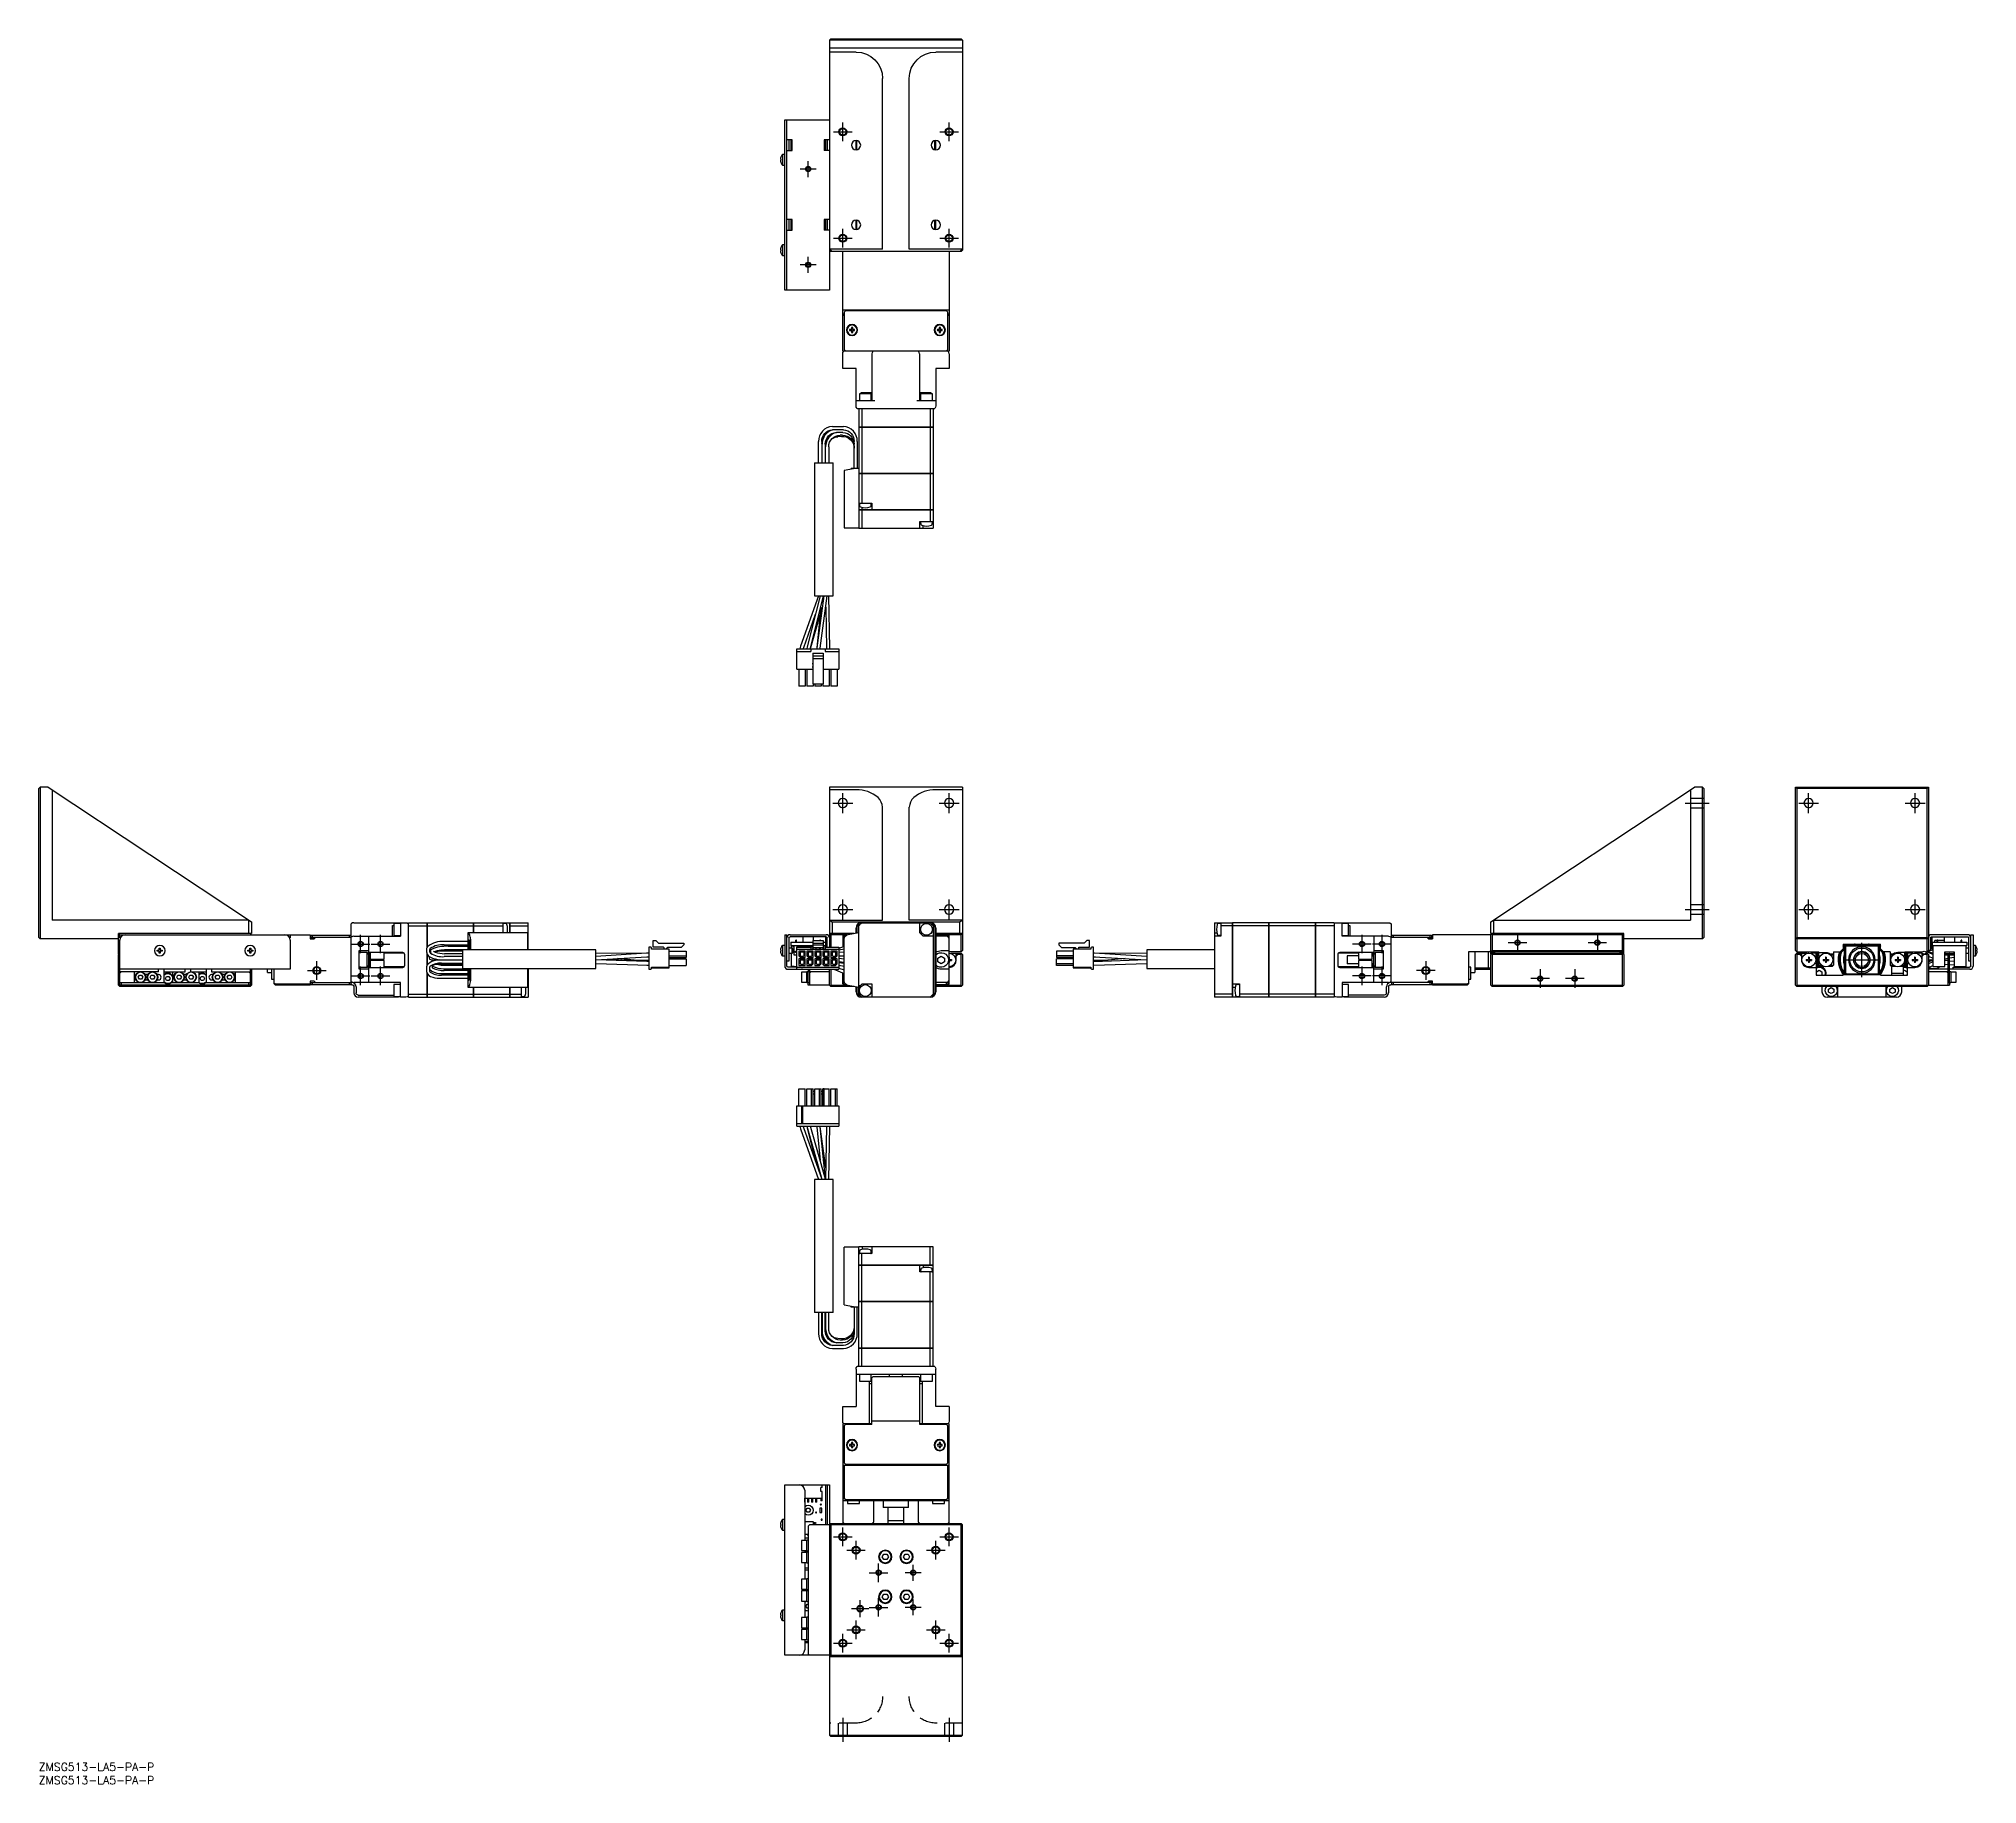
# Model space of a CAD drawing. Extents: x 0 to 729, y -8 to 648.
import ezdxf

# ---------------------------------------------------------------- set-up
doc = ezdxf.new("R2010")
doc.units = 0
doc.header["$LTSCALE"] = 0.5
doc.linetypes.add('CENTER', pattern=[50.8, 31.75, -6.35, 6.35, -6.35])
doc.linetypes.add('DASHED', pattern=[19.05, 12.7, -6.35])
for name, color, linetype in [('MSM_CENTER', 1, 'CENTER'), ('MSM_CONTINUOUS', 7, 'CONTINUOUS'), ('MSM_DASHED', 4, 'DASHED'), ('MSM_NARROW', 5, 'CONTINUOUS'), ('MSM_PART_NUMBER', 7, 'CONTINUOUS')]:
    doc.layers.add(name, color=color, linetype=linetype)
doc.styles.get("Standard").update_dxf_attribs({"font": 'txt.shx', "height": 1, "bigfont": 'bigfont.shx'})

# ---------------------------------------------------------------- blocks, each defined once
blk = doc.blocks.new('*U2')
at = {"layer": 'MSM_PART_NUMBER'}
blk.add_text('ZMSG513-LA5-PA-P', height=3, dxfattribs=at).set_placement((0, -3))
blk = doc.blocks.new('*U3')
at = {"layer": 'MSM_PART_NUMBER'}
blk.add_text('ZMSG513-LA5-PA-P', height=3, dxfattribs=at).set_placement((0, -8))

msp = doc.modelspace()

# ---------------------------------------------------------------- linework, layer by layer
at = {"layer": 'MSM_CENTER'}
for p, q in [((298.77, 613.23), (305.77, 613.23)), ((302.27, 609.73), (302.27, 616.73)), ((338.77, 613.23), (345.77, 613.23)), ((342.27, 609.73), (342.27, 616.73)), ((292.27, 599.23), (286.27, 599.23)), ((289.27, 596.23), (289.27, 602.23)), ((302.27, 569.73), (302.27, 576.73)), ((342.27, 569.73), (342.27, 576.73)), ((298.77, 573.23), (305.77, 573.23)), ((338.77, 573.23), (345.77, 573.23)), ((292.27, 563.23), (286.27, 563.23)), ((289.27, 560.23), (289.27, 566.23)), ((302.27, 357.14), (302.27, 364.64)), ((342.27, 357.14), (342.27, 364.64)), ((665.44, 357.14), (665.44, 364.64)), ((705.44, 357.14), (705.44, 364.64)), ((298.52, 360.89), (306.02, 360.89)), ((338.52, 360.89), (346.02, 360.89)), ((618.99, 360.89), (627.99, 360.89)), ((661.69, 360.89), (669.19, 360.89)), ((701.69, 360.89), (709.19, 360.89)), ((298.52, 320.89), (306.02, 320.89)), ((302.27, 317.14), (302.27, 324.64)), ((338.52, 320.89), (346.02, 320.89)), ((342.27, 317.14), (342.27, 324.64)), ((618.99, 320.89), (627.99, 320.89)), ((661.69, 320.89), (669.19, 320.89)), ((665.44, 317.14), (665.44, 324.64)), ((701.69, 320.89), (709.19, 320.89)), ((705.44, 317.14), (705.44, 324.64)), ((117.5, 307.89), (124.5, 307.89)), ((121, 304.39), (121, 311.39)), ((125, 307.89), (132, 307.89)), ((128.5, 304.39), (128.5, 311.39)), ((500.99, 307.89), (493.99, 307.89)), ((497.49, 311.39), (497.49, 304.39)), ((508.49, 307.89), (501.49, 307.89)), ((504.99, 311.39), (504.99, 304.39)), ((559.49, 308.39), (552.49, 308.39)), ((555.99, 311.89), (555.99, 304.89)), ((589.49, 308.39), (582.49, 308.39)), ((585.99, 311.89), (585.99, 304.89)), ((685.44, 295.39), (685.44, 308.39)), ((104.5, 294.39), (104.5, 301.39)), ((121, 292.39), (121, 299.39)), ((128.5, 292.39), (128.5, 299.39)), ((497.49, 299.39), (497.49, 292.39)), ((504.99, 299.39), (504.99, 292.39)), ((521.49, 301.39), (521.49, 294.39)), ((678.94, 301.89), (691.94, 301.89)), ((101, 297.89), (108, 297.89)), ((117.5, 295.89), (124.5, 295.89)), ((125, 295.89), (132, 295.89)), ((500.99, 295.89), (493.99, 295.89)), ((508.49, 295.89), (501.49, 295.89)), ((524.99, 297.89), (517.99, 297.89)), ((567.99, 294.89), (560.99, 294.89)), ((564.49, 298.39), (564.49, 291.39)), ((580.99, 294.89), (573.99, 294.89)), ((577.49, 298.39), (577.49, 291.39)), ((302.27, 81.5), (302.27, 88.5)), ((342.27, 81.5), (342.27, 88.5)), ((298.77, 85), (305.77, 85)), ((307.27, 76.5), (307.27, 83.5)), ((337.27, 76.5), (337.27, 83.5)), ((338.77, 85), (345.77, 85)), ((303.77, 80), (310.77, 80)), ((315.77, 68), (315.77, 75)), ((328.77, 68.5), (328.77, 74.5)), ((333.77, 80), (340.77, 80)), ((312.27, 71.5), (319.27, 71.5)), ((331.77, 71.5), (325.77, 71.5)), ((308.82, 54.75), (308.82, 61.25)), ((312.27, 58.5), (319.27, 58.5)), ((315.77, 55), (315.77, 62)), ((331.77, 58.5), (325.77, 58.5)), ((328.77, 55.5), (328.77, 61.5)), ((312.07, 58), (305.57, 58)), ((307.27, 46.5), (307.27, 53.5)), ((337.27, 46.5), (337.27, 53.5)), ((298.77, 45), (305.77, 45)), ((302.27, 41.5), (302.27, 48.5)), ((303.77, 50), (310.77, 50)), ((333.77, 50), (340.77, 50)), ((338.77, 45), (345.77, 45)), ((342.27, 41.5), (342.27, 48.5)), ((302.27, 17), (302.27, 8)), ((342.27, 17), (342.27, 8))]:
    msp.add_line(p, q, dxfattribs=at)
at = {"layer": 'MSM_CONTINUOUS'}
for p, q in [((297.77, 648.23), (297.27, 647.73)), ((297.27, 647.73), (297.27, 553.73)), ((347.27, 647.73), (297.27, 647.73)), ((347.27, 644.73), (297.27, 644.73)), ((307.27, 643.23), (297.27, 643.23)), ((297.77, 648.23), (346.77, 648.23)), ((347.27, 643.23), (337.27, 643.23)), ((346.77, 648.23), (347.27, 647.73)), ((347.27, 647.73), (347.27, 568.73)), ((317.27, 569.18), (317.27, 633.23)), ((327.27, 569.18), (327.27, 633.23)), ((280.47, 553.73), (280.47, 617.73)), ((280.47, 617.73), (297.27, 617.73)), ((281.27, 553.73), (281.27, 617.73)), ((283.27, 610.23), (281.27, 610.23)), ((281.27, 606.23), (283.27, 606.23)), ((282.07, 610.23), (282.07, 606.23)), ((282.77, 610.23), (282.77, 606.23)), ((283.27, 606.23), (283.27, 610.23)), ((297.27, 610.23), (295.27, 610.23)), ((295.27, 610.23), (295.27, 606.23)), ((297.27, 606.23), (295.27, 606.23)), ((295.77, 606.23), (295.77, 610.23)), ((295.97, 606.23), (295.97, 610.23)), ((296.47, 610.23), (296.47, 606.23)), ((307.27, 606.48), (307.27, 609.98)), ((307.62, 606.51), (307.62, 609.94)), ((336.92, 606.51), (336.92, 609.94)), ((337.27, 606.48), (337.27, 609.98)), ((278.89, 602.93), (279.02, 602.93)), ((279.02, 602.53), (278.89, 602.53)), ((279.02, 603.68), (279.02, 603.66)), ((279.02, 602.93), (279.02, 602.53)), ((279.02, 601.8), (279.02, 601.78)), ((279.57, 604.73), (279.57, 600.73)), ((280.47, 604.73), (279.57, 604.73)), ((279.57, 600.73), (280.47, 600.73)), ((283.27, 580.23), (281.27, 580.23)), ((281.27, 576.23), (283.27, 576.23)), ((282.07, 580.23), (282.07, 576.23)), ((282.77, 580.23), (282.77, 576.23)), ((283.27, 576.23), (283.27, 580.23)), ((297.27, 580.23), (295.27, 580.23)), ((295.27, 580.23), (295.27, 576.23)), ((297.27, 576.23), (295.27, 576.23)), ((295.77, 576.23), (295.77, 580.23)), ((295.97, 576.23), (295.97, 580.23)), ((296.47, 580.23), (296.47, 576.23)), ((307.27, 576.48), (307.27, 579.98)), ((307.62, 576.51), (307.62, 579.94)), ((336.92, 576.51), (336.92, 579.94)), ((337.27, 576.48), (337.27, 579.98)), ((278.89, 568.93), (279.02, 568.93)), ((279.02, 568.53), (278.89, 568.53)), ((279.02, 569.68), (279.02, 569.66)), ((279.02, 568.93), (279.02, 568.53)), ((279.57, 570.73), (279.57, 566.73)), ((280.47, 570.73), (279.57, 570.73)), ((297.27, 569.23), (298.27, 568.23)), ((297.27, 568.73), (297.52, 568.48)), ((317.27, 569.18), (297.31, 569.18)), ((297.52, 568.48), (297.77, 568.73)), ((347.23, 569.18), (327.27, 569.18)), ((346.27, 568.23), (347.27, 569.23)), ((346.77, 568.73), (347.02, 568.48)), ((347.02, 568.48), (347.27, 568.73)), ((279.02, 567.8), (279.02, 567.78)), ((279.57, 566.73), (280.47, 566.73)), ((297.77, 568.23), (297.52, 568.48)), ((346.77, 568.23), (297.77, 568.23)), ((302.27, 530.73), (302.27, 568.23)), ((342.27, 568.23), (342.27, 530.73)), ((347.02, 568.48), (346.77, 568.23)), ((297.27, 553.73), (280.47, 553.73)), ((342.27, 546.23), (302.27, 546.23)), ((302.77, 544.73), (302.27, 544.73)), ((302.77, 544.23), (302.27, 544.23)), ((303.27, 545.93), (302.77, 545.43)), ((302.77, 545.43), (302.77, 531.43)), ((341.27, 545.93), (303.27, 545.93)), ((305.53, 539.65), (305.53, 538.97)), ((306.01, 538.97), (306.01, 539.65)), ((307.77, 545.93), (307.77, 546.23)), ((308.52, 546.23), (308.52, 545.93)), ((314.02, 545.93), (314.02, 546.23)), ((317.47, 546.23), (317.27, 546.03)), ((327.27, 546.03), (317.27, 546.03)), ((317.27, 546.03), (317.27, 545.93)), ((327.27, 546.03), (327.07, 546.23)), ((327.27, 545.93), (327.27, 546.03)), ((330.52, 546.23), (330.52, 545.93)), ((336.02, 545.93), (336.02, 546.23)), ((336.77, 546.23), (336.77, 545.93)), ((338.53, 539.65), (338.53, 538.97)), ((339.01, 538.97), (339.01, 539.65)), ((341.77, 545.43), (341.27, 545.93)), ((341.77, 531.43), (341.77, 545.43)), ((342.27, 544.73), (341.77, 544.73)), ((342.27, 544.23), (341.77, 544.23)), ((305.53, 538.97), (304.85, 538.97)), ((304.85, 538.49), (305.53, 538.49)), ((305.53, 538.49), (305.53, 537.81)), ((306.69, 538.97), (306.01, 538.97)), ((306.01, 537.81), (306.01, 538.49)), ((306.01, 538.49), (306.69, 538.49)), ((338.53, 538.97), (337.85, 538.97)), ((337.85, 538.49), (338.53, 538.49)), ((338.53, 538.49), (338.53, 537.81)), ((339.69, 538.97), (339.01, 538.97)), ((339.01, 538.49), (339.69, 538.49)), ((339.01, 537.81), (339.01, 538.49)), ((342.27, 530.73), (302.27, 530.73)), ((302.27, 524.23), (302.27, 529.73)), ((302.77, 531.43), (303.27, 530.93)), ((303.27, 530.93), (341.27, 530.93)), ((307.77, 530.93), (307.77, 530.73)), ((312.27, 530.93), (312.27, 530.73)), ((313.27, 530.93), (313.27, 530.73)), ((313.37, 512.23), (313.37, 529.73)), ((314.77, 530.93), (314.77, 530.73)), ((329.77, 530.73), (329.77, 530.93)), ((331.17, 529.73), (331.17, 512.23)), ((331.27, 530.93), (331.27, 530.73)), ((332.27, 530.73), (332.27, 530.93)), ((336.77, 530.73), (336.77, 530.93)), ((341.27, 530.93), (341.77, 531.43)), ((342.27, 529.73), (342.27, 524.23)), ((307.27, 524.23), (302.27, 524.23)), ((307.27, 510.23), (307.27, 524.23)), ((337.27, 524.23), (337.27, 510.23)), ((342.27, 524.23), (337.27, 524.23)), ((307.27, 512.23), (314.37, 512.23)), ((313.02, 514.73), (308.52, 514.73)), ((308.52, 514.73), (308.52, 512.23)), ((309.19, 514.73), (309.19, 515.23)), ((309.19, 515.23), (313.37, 515.23)), ((313.02, 512.23), (313.02, 514.73)), ((330.17, 512.23), (337.27, 512.23)), ((331.17, 515.23), (335.35, 515.23)), ((336.02, 514.73), (331.52, 514.73)), ((331.52, 514.73), (331.52, 512.23)), ((335.35, 515.23), (335.35, 514.73)), ((336.02, 512.23), (336.02, 514.73)), ((307.65, 509.23), (336.89, 509.23)), ((308.27, 509.23), (308.27, 502.24)), ((309.43, 509.23), (309.43, 502.24)), ((335.12, 509.23), (335.12, 502.24)), ((336.27, 509.23), (336.27, 502.24)), ((293.22, 488.83), (293.22, 496.83)), ((294.42, 496.83), (294.42, 488.83)), ((294.52, 488.83), (294.52, 495.83)), ((295.87, 496.54), (295.72, 495.33)), ((295.72, 495.83), (295.72, 488.83)), ((295.82, 495.83), (295.88, 496.54)), ((295.82, 488.83), (295.82, 495.83)), ((295.88, 496.57), (295.87, 496.54)), ((295.88, 496.54), (295.88, 496.57)), ((298.42, 502.43), (302.52, 502.43)), ((302.52, 501.23), (298.42, 501.23)), ((298.43, 501.22), (298.46, 501.23)), ((302.36, 500.23), (299.88, 500.23)), ((301.76, 498.75), (300.37, 498.63)), ((302.21, 499.23), (301.33, 499.23)), ((306.52, 486.83), (306.52, 496.83)), ((307.72, 496.83), (307.72, 486.83)), ((308.27, 502.24), (336.27, 502.24)), ((308.27, 502.23), (308.27, 464.23)), ((336.27, 502.23), (308.27, 502.23)), ((308.28, 502.23), (308.28, 502.24)), ((309.42, 502.23), (309.42, 502.24)), ((309.43, 502.23), (309.43, 484.74)), ((335.11, 502.23), (335.11, 502.24)), ((335.12, 502.23), (335.12, 484.74)), ((336.26, 502.23), (336.26, 502.24)), ((336.27, 502.23), (336.27, 484.74)), ((291.62, 488.83), (298.62, 488.83)), ((291.62, 488.83), (291.62, 438.83)), ((297.02, 494.83), (297.02, 488.83)), ((298.62, 438.83), (298.62, 488.83)), ((306.52, 494.35), (306.52, 494.58)), ((307.67, 486.83), (302.77, 485.96)), ((302.77, 485.96), (302.77, 464.33)), ((305.47, 486.83), (305.47, 486.44)), ((305.47, 486.83), (308.27, 486.83)), ((308.27, 484.74), (336.27, 484.74)), ((336.27, 484.73), (308.27, 484.73)), ((308.28, 484.73), (308.28, 484.74)), ((309.42, 484.73), (309.42, 484.74)), ((309.43, 484.73), (309.43, 473.63)), ((335.11, 484.73), (335.11, 484.74)), ((335.12, 484.73), (335.12, 471.13)), ((336.26, 484.73), (336.26, 484.74)), ((336.27, 484.73), (336.27, 471.13)), ((308.27, 473.63), (313.27, 473.63)), ((308.27, 471.13), (336.27, 471.13)), ((336.27, 471.12), (308.27, 471.12)), ((308.28, 471.13), (308.28, 471.12)), ((308.54, 473.41), (308.61, 472.64)), ((309.42, 471.13), (309.42, 471.12)), ((309.43, 471.12), (309.43, 464.23)), ((309.52, 471.13), (309.52, 472.06)), ((312.94, 472.64), (313, 473.41)), ((313.27, 473.63), (313.27, 471.13)), ((331.27, 464.23), (331.27, 466.73)), ((331.27, 466.73), (336.27, 466.73)), ((331.54, 466.52), (331.61, 465.75)), ((335.11, 471.13), (335.11, 471.12)), ((335.12, 471.12), (335.12, 466.73)), ((335.94, 465.75), (336, 466.52)), ((336.26, 471.13), (336.26, 471.12)), ((336.27, 471.12), (336.27, 464.23)), ((302.77, 464.33), (308.27, 464.33)), ((308.27, 464.23), (336.27, 464.23)), ((332.52, 464.23), (332.52, 465.17)), ((293.13, 438.83), (286.4, 419.86)), ((293.8, 438.83), (288.94, 419.59)), ((290.21, 419.27), (295.09, 438.61)), ((291.62, 438.83), (298.62, 438.83)), ((295.12, 438.83), (292.52, 419.24)), ((293.81, 419.07), (296.43, 438.83)), ((297.47, 418.93), (297.07, 438.83)), ((287.62, 419.42), (292.05, 431.9)), ((290.24, 419.32), (293.75, 431.64)), ((294.03, 434.41), (292.51, 419.24)), ((295.86, 434.53), (296.17, 418.98)), ((285.02, 418.83), (300.87, 418.83)), ((285.02, 411.18), (285.02, 418.83)), ((285.02, 417.81), (290.22, 417.81)), ((286.4, 419.87), (286.14, 418.83)), ((286.4, 419.86), (286.14, 418.83)), ((287.46, 418.83), (287.63, 419.43)), ((288.94, 419.59), (288.81, 418.83)), ((290.12, 418.83), (290.21, 419.27)), ((290.13, 418.83), (290.24, 419.32)), ((290.22, 418.83), (290.22, 417.81)), ((291.02, 417.28), (294.88, 417.28)), ((291.02, 417.28), (291.02, 405.72)), ((291.02, 416.28), (294.88, 416.28)), ((292.51, 419.24), (292.48, 418.83)), ((292.52, 419.24), (292.48, 418.83)), ((293.79, 418.83), (293.81, 419.07)), ((294.88, 417.28), (294.88, 405.72)), ((295.68, 418.83), (295.68, 417.81)), ((295.68, 417.81), (300.87, 417.81)), ((296.17, 418.98), (296.17, 418.83)), ((297.47, 418.83), (297.47, 419)), ((297.47, 418.83), (297.47, 418.93)), ((300.87, 418.83), (300.87, 411.18)), ((285.02, 411.18), (291.02, 411.18)), ((285.75, 411.18), (285.75, 404.83)), ((288.15, 411.18), (288.15, 404.83)), ((288.75, 411.18), (288.75, 404.83)), ((291.02, 413.28), (290.77, 413.28)), ((290.77, 412.13), (291.02, 412.13)), ((291.02, 415.26), (294.88, 415.26)), ((295.13, 413.28), (294.88, 413.28)), ((294.88, 412.13), (295.13, 412.13)), ((294.88, 411.18), (300.87, 411.18)), ((297.15, 411.18), (297.15, 404.83)), ((297.75, 411.18), (297.75, 404.83)), ((300.15, 411.18), (300.15, 404.83)), ((288.15, 404.83), (285.75, 404.83)), ((291.15, 404.83), (288.75, 404.83)), ((291.02, 405.72), (294.88, 405.72)), ((291.15, 405.72), (291.15, 404.83)), ((291.75, 405.72), (291.75, 404.83)), ((294.15, 404.83), (291.75, 404.83)), ((294.15, 405.72), (294.15, 404.83)), ((294.75, 405.72), (294.75, 404.83)), ((297.15, 404.83), (294.75, 404.83)), ((300.15, 404.83), (297.75, 404.83)), ((0, 366.39), (0.5, 366.89)), ((0, 310.39), (0, 366.39)), ((0.5, 366.89), (0.5, 309.89)), ((3.5, 366.89), (0.5, 366.89)), ((3.5, 366.89), (80, 316.25)), ((5, 365.9), (5, 316.89)), ((297.27, 366.89), (297.27, 306.7)), ((347.27, 366.89), (297.27, 366.89)), ((307.27, 365.9), (297.27, 365.9)), ((347.27, 365.9), (337.27, 365.9)), ((347.27, 366.89), (347.27, 305.39)), ((545.99, 316.25), (622.49, 366.89)), ((620.99, 365.9), (620.99, 316.89)), ((625.49, 366.89), (622.49, 366.89)), ((625.49, 309.89), (625.49, 366.89)), ((625.99, 366.39), (625.49, 366.89)), ((625.99, 366.39), (625.99, 310.39)), ((660.44, 305.39), (660.44, 366.89)), ((660.94, 366.39), (660.44, 366.89)), ((660.44, 366.89), (710.44, 366.89)), ((660.94, 366.39), (660.94, 310.39)), ((709.94, 366.39), (660.94, 366.39)), ((709.94, 366.39), (710.44, 366.89)), ((709.94, 310.39), (709.94, 366.39)), ((710.44, 366.89), (710.44, 305.39)), ((317.27, 316.89), (317.27, 359.28)), ((327.27, 316.89), (327.27, 359.28)), ((79.04, 316.89), (5, 316.89)), ((79, 311.89), (79, 316.89)), ((80, 316.25), (80, 311.89)), ((117.5, 310.41), (117.5, 315.51)), ((118.5, 315.89), (138, 315.89)), ((133, 314.84), (133.5, 314.84)), ((133, 310.79), (133, 314.84)), ((133.5, 315.64), (133.5, 311.14)), ((136, 315.64), (133.5, 315.64)), ((136, 315.89), (136, 310.79)), ((139, 287.89), (139, 315.89)), ((139, 315.89), (145.99, 315.89)), ((139, 314.73), (145.99, 314.73)), ((145.99, 306.6), (145.99, 315.89)), ((146, 315.88), (145.99, 315.88)), ((146, 314.74), (145.99, 314.74)), ((146, 315.89), (163.49, 315.89)), ((146, 315.89), (146, 306.62)), ((146, 314.73), (163.49, 314.73)), ((163.49, 312.19), (163.49, 315.89)), ((163.5, 315.88), (163.49, 315.88)), ((163.5, 314.74), (163.49, 314.74)), ((163.5, 315.89), (163.5, 312.19)), ((163.5, 315.89), (177.1, 315.89)), ((163.5, 314.73), (174.6, 314.73)), ((174.6, 312.19), (174.6, 315.89)), ((175.59, 315.55), (174.82, 315.62)), ((177.1, 312.19), (177.1, 315.89)), ((177.1, 315.88), (177.11, 315.88)), ((177.1, 314.74), (177.11, 314.74)), ((177.11, 315.89), (184, 315.89)), ((177.11, 315.89), (177.11, 312.19)), ((177.11, 314.73), (184, 314.73)), ((184, 305.66), (184, 315.89)), ((297.27, 316.89), (317.27, 316.89)), ((297.31, 316.89), (298.27, 316.25)), ((298.27, 316.25), (346.27, 316.25)), ((298.27, 316.25), (298.27, 311.89)), ((307.27, 312.01), (307.27, 313.89)), ((307.65, 312.08), (307.65, 313.89)), ((308.27, 289.04), (308.27, 314.73)), ((309.27, 315.89), (335.27, 315.89)), ((347.27, 316.89), (327.27, 316.89)), ((331.27, 312.14), (331.27, 315.89)), ((336.27, 314.73), (336.27, 289.04)), ((336.89, 313.89), (336.89, 289.89)), ((337.27, 313.89), (337.27, 289.89)), ((346.27, 316.25), (347.23, 316.89)), ((346.27, 311.89), (346.27, 316.25)), ((441.99, 315.89), (441.99, 287.89)), ((441.99, 315.89), (448.88, 315.89)), ((444.28, 315.62), (443.51, 315.55)), ((444.49, 315.89), (444.49, 310.89)), ((448.88, 314.73), (444.49, 314.73)), ((448.88, 287.89), (448.88, 315.89)), ((448.89, 315.88), (448.88, 315.88)), ((448.89, 314.73), (448.88, 314.73)), ((462.49, 315.89), (448.89, 315.89)), ((448.89, 287.89), (448.89, 315.89)), ((462.49, 314.73), (448.89, 314.73)), ((462.49, 287.89), (462.49, 315.89)), ((462.49, 315.88), (462.5, 315.88)), ((462.49, 314.73), (462.5, 314.73)), ((479.99, 315.89), (462.5, 315.89)), ((462.5, 315.89), (462.5, 287.89)), ((479.99, 314.73), (462.5, 314.73)), ((479.99, 287.89), (479.99, 315.89)), ((479.99, 315.88), (480, 315.88)), ((479.99, 314.73), (480, 314.73)), ((486.99, 315.89), (480, 315.89)), ((480, 315.89), (480, 287.89)), ((486.99, 314.73), (480, 314.73)), ((486.99, 315.89), (486.99, 287.89)), ((487.99, 315.89), (507.49, 315.89)), ((489.99, 310.79), (489.99, 315.89)), ((492.49, 315.64), (489.99, 315.64)), ((492.49, 311.14), (492.49, 315.64)), ((492.49, 314.84), (492.99, 314.84)), ((492.99, 314.84), (492.99, 310.79)), ((508.49, 315.51), (508.49, 310.41)), ((545.99, 311.89), (545.99, 316.25)), ((546.94, 316.89), (620.99, 316.89)), ((546.99, 316.89), (546.99, 311.89)), ((0.5, 309.89), (0, 310.39)), ((30, 309.89), (0.5, 309.89)), ((30.5, 311.89), (30, 311.39)), ((30, 304.19), (30, 311.89)), ((80, 311.89), (30, 311.89)), ((30.25, 311.64), (30.5, 311.39)), ((30.5, 310.19), (30.5, 311.39)), ((30.5, 311.39), (102, 311.39)), ((30.5, 310.19), (30.67, 310.19)), ((30.5, 292.39), (30.5, 309.39)), ((45.3, 305.59), (45.3, 306.32)), ((45.7, 306.32), (45.7, 305.59)), ((79.3, 305.59), (79.3, 306.32)), ((80, 311.39), (79.5, 311.89)), ((79.5, 311.39), (79.75, 311.64)), ((79.7, 306.32), (79.7, 305.59)), ((94.5, 310.19), (94.33, 310.19)), ((94.5, 311.39), (94.5, 310.19)), ((94.5, 309.39), (94.5, 298.39)), ((102, 311.39), (102, 309.89)), ((103.75, 310.14), (102, 310.14)), ((102, 309.89), (103.5, 309.89)), ((102.3, 310.39), (102.3, 311.19)), ((102.3, 311.19), (117.3, 311.19)), ((117.5, 310.39), (102.3, 310.39)), ((102.8, 311.19), (102.8, 310.39)), ((104, 310.39), (103.5, 309.89)), ((116.8, 310.39), (116.8, 311.19)), ((117.3, 311.19), (117.3, 310.39)), ((117.5, 293.39), (117.5, 310.39)), ((118.5, 310.79), (136, 310.79)), ((124, 310.79), (124, 304.76)), ((133.5, 311.14), (136, 311.14)), ((161.4, 308.79), (152.4, 308.79)), ((152.4, 307.59), (161.4, 307.59)), ((161.4, 306.99), (153.88, 306.99)), ((161.4, 312.19), (183.9, 312.19)), ((161.4, 305.66), (161.4, 312.19)), ((161.4, 312.08), (162, 311.48)), ((161.4, 309.49), (161.79, 309.49)), ((161.79, 309.49), (161.79, 305.66)), ((162.26, 309.71), (162.26, 305.66)), ((183.9, 305.66), (183.9, 312.19)), ((230.12, 306.7), (229.4, 306.7)), ((229.4, 306.7), (229.4, 298.42)), ((230.42, 305.99), (230.42, 306.4)), ((230.95, 306.74), (230.95, 309.27)), ((230.95, 309.27), (231.95, 309.27)), ((234.8, 306.74), (230.95, 306.74)), ((231.95, 309.27), (232.97, 308.25)), ((232.97, 308.25), (242.51, 308.25)), ((234.95, 306.59), (234.95, 305.99)), ((236.1, 305.99), (236.1, 306.27)), ((241.51, 306.55), (236.38, 306.55)), ((242.51, 307.55), (241.51, 306.55)), ((242.51, 308.25), (242.51, 307.55)), ((279.02, 306.34), (279.02, 306.32)), ((279.57, 307.39), (279.57, 303.39)), ((280.47, 307.39), (279.57, 307.39)), ((280.47, 311.39), (280.47, 299.59)), ((280.47, 311.39), (281.27, 311.39)), ((281.27, 299.69), (281.27, 311.39)), ((282.07, 310.19), (282.07, 301.39)), ((283.27, 306.39), (282.07, 306.39)), ((282.47, 311.39), (296.07, 311.39)), ((296.07, 310.59), (282.47, 310.59)), ((282.77, 308.59), (282.77, 307.39)), ((282.77, 308.59), (291.02, 308.59)), ((282.77, 307.39), (291.02, 307.39)), ((283.02, 306.39), (283.02, 307.39)), ((283.27, 304.39), (283.27, 306.39)), ((283.47, 306.19), (283.27, 306.39)), ((283.47, 306.19), (283.47, 304.59)), ((283.57, 307.39), (283.57, 306.84)), ((284.02, 306.84), (283.57, 306.84)), ((284.02, 303.69), (284.02, 307.39)), ((284.65, 308.59), (284.65, 309.39)), ((284.9, 309.39), (284.65, 309.39)), ((284.9, 308.59), (284.9, 309.39)), ((285.02, 298.42), (285.02, 306.89)), ((285.02, 306.89), (291.02, 306.89)), ((285.02, 306.7), (290.22, 306.7)), ((287.27, 310.59), (287.27, 308.59)), ((290.22, 306.7), (290.22, 305.99)), ((291.02, 309.27), (291.02, 306.24)), ((291.02, 309.27), (294.88, 309.27)), ((291.02, 308.25), (294.88, 308.25)), ((291.02, 307.55), (294.88, 307.55)), ((291.02, 306.55), (294.88, 306.55)), ((291.27, 309.27), (291.27, 310.59)), ((292.13, 306.55), (292.13, 305.99)), ((293.52, 306.55), (293.52, 305.99)), ((293.65, 309.27), (293.65, 309.39)), ((293.9, 309.39), (293.65, 309.39)), ((293.78, 306.55), (293.78, 305.99)), ((293.9, 309.27), (293.9, 309.39)), ((294.88, 309.27), (294.88, 306.24)), ((294.88, 308.59), (295.77, 308.59)), ((294.88, 307.39), (295.77, 307.39)), ((294.98, 306.84), (294.88, 306.84)), ((294.98, 307.39), (294.98, 306.84)), ((295.52, 307.39), (295.52, 305.99)), ((295.68, 306.7), (295.68, 305.99)), ((295.68, 306.7), (300.87, 306.7)), ((295.77, 308.59), (295.77, 307.39)), ((295.97, 306.7), (295.97, 310.39)), ((296.42, 310.39), (295.97, 310.39)), ((296.47, 306.7), (296.47, 310.19)), ((297.27, 311.39), (297.77, 311.89)), ((306.57, 311.89), (297.27, 311.89)), ((297.77, 311.39), (297.52, 311.64)), ((297.77, 311.39), (297.77, 306.7)), ((303.93, 311.39), (297.77, 311.39)), ((302.77, 306.99), (300.87, 306.19)), ((300.87, 306.7), (300.87, 298.42)), ((302.27, 311.39), (302.27, 306.78)), ((302.47, 310.39), (302.27, 310.39)), ((302.77, 310.66), (302.77, 311.19)), ((302.77, 311.19), (303.55, 311.19)), ((302.77, 294.07), (302.77, 309.71)), ((303.27, 311.19), (303.27, 310.95)), ((304.26, 311.48), (308.27, 312.19)), ((336.27, 310.89), (332.52, 310.89)), ((347.27, 311.89), (337.27, 311.89)), ((346.77, 311.39), (337.27, 311.39)), ((337.27, 311.19), (341.77, 311.19)), ((341.27, 310.79), (337.27, 310.79)), ((341.27, 310.79), (341.27, 311.19)), ((341.77, 311.19), (341.77, 310.66)), ((342.27, 310.39), (342.07, 310.39)), ((342.27, 292.89), (342.27, 311.39)), ((346.77, 311.89), (347.27, 311.39)), ((347.02, 311.64), (346.77, 311.39)), ((346.77, 304.89), (346.77, 311.39)), ((383.48, 308.25), (383.48, 307.55)), ((393.02, 308.25), (383.48, 308.25)), ((383.48, 307.55), (384.48, 306.55)), ((384.48, 306.55), (389.61, 306.55)), ((389.89, 306.27), (389.89, 305.99)), ((391.04, 305.99), (391.04, 306.59)), ((391.19, 306.74), (395.04, 306.74)), ((394.04, 309.27), (393.02, 308.25)), ((395.04, 309.27), (394.04, 309.27)), ((395.04, 306.74), (395.04, 309.27)), ((395.57, 306.4), (395.57, 305.99)), ((396.59, 306.7), (395.87, 306.7)), ((396.59, 298.42), (396.59, 306.7)), ((441.99, 312.14), (442.93, 312.14)), ((444.49, 310.89), (441.99, 310.89)), ((443.51, 311.23), (444.28, 311.16)), ((489.99, 311.14), (492.49, 311.14)), ((507.49, 310.79), (489.99, 310.79)), ((501.99, 310.79), (501.99, 304.76)), ((508.49, 293.39), (508.49, 310.39)), ((523.69, 310.39), (508.49, 310.39)), ((508.69, 310.39), (508.69, 311.19)), ((508.69, 311.19), (523.69, 311.19)), ((509.19, 311.19), (509.19, 310.39)), ((522.49, 309.89), (521.99, 310.39)), ((523.99, 310.14), (522.24, 310.14)), ((522.49, 309.89), (523.99, 309.89)), ((523.19, 310.39), (523.19, 311.19)), ((523.69, 311.19), (523.69, 310.39)), ((523.99, 311.39), (523.99, 309.89)), ((545.99, 311.39), (523.99, 311.39)), ((546.49, 311.89), (545.99, 311.39)), ((595.99, 311.89), (545.99, 311.89)), ((545.99, 304.19), (545.99, 311.39)), ((546.24, 311.64), (546.49, 311.39)), ((595.49, 311.39), (546.49, 311.39)), ((546.49, 311.39), (546.49, 305.39)), ((595.74, 311.64), (595.49, 311.89)), ((595.49, 311.39), (595.74, 311.64)), ((595.49, 305.39), (595.49, 311.39)), ((595.99, 311.39), (595.74, 311.64)), ((595.99, 304.19), (595.99, 311.89)), ((625.49, 309.89), (595.99, 309.89)), ((625.49, 309.89), (625.99, 310.39)), ((660.44, 309.89), (660.94, 310.39)), ((710.44, 309.89), (660.44, 309.89)), ((660.94, 310.39), (709.94, 310.39)), ((660.94, 309.89), (660.94, 304.89)), ((678.44, 307.89), (692.44, 307.89)), ((678.44, 307.89), (678.44, 305.39)), ((678.94, 306.59), (679.24, 306.89)), ((678.94, 297.19), (678.94, 306.59)), ((679.74, 307.39), (679.24, 306.89)), ((679.24, 306.89), (679.24, 296.89)), ((691.44, 307.09), (679.44, 307.09)), ((679.74, 307.39), (691.14, 307.39)), ((691.64, 306.89), (691.14, 307.39)), ((691.64, 296.89), (691.64, 306.89)), ((691.64, 306.89), (691.94, 306.59)), ((691.94, 306.59), (691.94, 297.19)), ((692.44, 305.39), (692.44, 307.89)), ((710.44, 309.89), (709.94, 310.39)), ((709.94, 304.89), (709.94, 309.89)), ((711.24, 310.19), (711.24, 305.39)), ((711.24, 306.39), (711.74, 306.39)), ((711.74, 310.39), (711.29, 310.39)), ((725.24, 311.39), (711.64, 311.39)), ((711.64, 310.59), (725.24, 310.59)), ((711.74, 310.39), (711.74, 306.39)), ((712.03, 306.7), (711.74, 306.7)), ((711.94, 308.59), (711.94, 307.39)), ((711.94, 308.59), (724.94, 308.59)), ((711.94, 307.39), (724.94, 307.39)), ((712.03, 305.99), (712.03, 306.7)), ((712.19, 307.39), (712.19, 299.39)), ((713.81, 309.27), (712.83, 309.27)), ((712.83, 308.59), (712.83, 309.27)), ((713.81, 308.59), (713.81, 309.39)), ((714.06, 309.39), (713.81, 309.39)), ((714.06, 308.59), (714.06, 309.39)), ((716.44, 309.27), (714.06, 309.27)), ((716.44, 310.59), (716.44, 308.59)), ((720.44, 308.59), (720.44, 310.59)), ((722.81, 308.59), (722.81, 309.39)), ((723.06, 309.39), (722.81, 309.39)), ((723.06, 308.59), (723.06, 309.39)), ((724.69, 299.39), (724.69, 307.39)), ((725.64, 306.39), (724.69, 306.39)), ((724.94, 308.59), (724.94, 307.39)), ((725.64, 301.39), (725.64, 310.19)), ((726.44, 311.39), (727.24, 311.39)), ((726.44, 299.69), (726.44, 311.39)), ((727.24, 311.39), (727.24, 299.59)), ((728.13, 307.39), (727.24, 307.39)), ((728.13, 303.39), (728.13, 307.39)), ((728.69, 306.32), (728.69, 306.34)), ((30.5, 305.39), (30, 304.89)), ((30.5, 304.89), (30, 304.89)), ((30, 304.69), (30.5, 304.69)), ((30.5, 304.39), (30, 303.89)), ((30.1, 304.09), (30, 304.19)), ((30, 292.39), (30, 303.89)), ((30.1, 303.99), (30.1, 304.19)), ((30.5, 303.89), (30.25, 304.14)), ((30.5, 304.49), (30.4, 304.49)), ((44.57, 305.59), (45.3, 305.59)), ((45.3, 305.19), (44.57, 305.19)), ((45.3, 304.46), (45.3, 305.19)), ((45.7, 305.59), (46.43, 305.59)), ((46.43, 305.19), (45.7, 305.19)), ((45.7, 305.19), (45.7, 304.46)), ((78.57, 305.59), (79.3, 305.59)), ((79.3, 305.19), (78.57, 305.19)), ((79.3, 304.46), (79.3, 305.19)), ((79.7, 305.59), (80.43, 305.59)), ((80.43, 305.19), (79.7, 305.19)), ((79.7, 305.19), (79.7, 304.46)), ((120.5, 305.39), (124, 305.39)), ((120.5, 298.39), (120.5, 305.39)), ((123.5, 304.64), (120.5, 304.64)), ((120.5, 299.14), (123.5, 299.14)), ((123.5, 299.14), (123.5, 304.64)), ((124, 304.76), (124.09, 304.76)), ((124, 299.02), (124, 293.39)), ((124, 299.02), (124.09, 299.02)), ((124.01, 304.74), (124.09, 304.76)), ((124.09, 299.02), (124.01, 299.05)), ((124.1, 299.01), (124.1, 304.76)), ((124.3, 304.39), (124.1, 304.19)), ((124.1, 299.59), (124.3, 299.39)), ((124.3, 304.79), (136.7, 304.79)), ((124.3, 304.39), (124.3, 299.39)), ((124.6, 304.39), (124.3, 304.39)), ((124.3, 299.39), (124.6, 299.39)), ((136.7, 298.99), (124.3, 298.99)), ((124.6, 304.79), (124.6, 302.14)), ((124.6, 302.14), (129.8, 302.14)), ((124.6, 301.64), (124.6, 298.99)), ((129.8, 301.64), (124.6, 301.64)), ((129.8, 302.14), (129.8, 304.79)), ((137.39, 304.39), (129.8, 304.39)), ((129.8, 298.99), (129.8, 301.64)), ((129.8, 299.39), (137.39, 299.39)), ((137.5, 303.99), (137.5, 299.79)), ((145.8, 305.84), (145.8, 304.89)), ((145.8, 299.28), (145.8, 297.54)), ((145.99, 299.99), (145.99, 304.24)), ((146, 304.21), (146, 300.01)), ((146.84, 302.88), (146.8, 302.68)), ((146.96, 303.06), (146.84, 302.88)), ((147, 304.87), (147, 305.84)), ((147, 297.54), (147, 299.28)), ((147.32, 304.85), (147.34, 304.81)), ((147.34, 304.81), (147.41, 304.61)), ((147.8, 302.02), (147.8, 301.97)), ((147.8, 301.97), (147.8, 301.56)), ((147.8, 301.56), (147.8, 301.53)), ((147.8, 301.53), (147.85, 301.3)), ((148, 298.94), (148, 299.68)), ((148.52, 305.06), (148.46, 305.22)), ((150.34, 300.46), (152.4, 300.39)), ((159.4, 301.84), (151.4, 301.84)), ((151.4, 300.64), (159.4, 300.64)), ((159.4, 303.14), (152.4, 303.14)), ((152.4, 301.94), (159.4, 301.94)), ((152.4, 300.39), (159.4, 300.39)), ((159.4, 299.79), (153.4, 299.79)), ((159.4, 305.19), (153.86, 305.19)), ((153.88, 305.79), (161.4, 305.79)), ((153.98, 304.24), (153.94, 304.24)), ((159.4, 304.24), (153.95, 304.24)), ((159.4, 298.66), (159.4, 305.66)), ((209.4, 305.66), (159.4, 305.66)), ((209.4, 298.66), (209.4, 305.66)), ((229.07, 304.44), (209.4, 304.29)), ((228.54, 304.39), (209.4, 303.19)), ((228.61, 301.27), (209.4, 301.89)), ((209.4, 300.59), (229.28, 299.94)), ((209.42, 301.89), (228.62, 303.09)), ((228.73, 301.75), (209.42, 301.89)), ((223.88, 301.78), (217.55, 302.4)), ((229.4, 304.43), (228.54, 304.39)), ((228.56, 299.97), (229.4, 299.95)), ((229.4, 301.25), (228.61, 301.27)), ((228.62, 303.09), (229.4, 303.13)), ((229.4, 301.74), (228.73, 301.75)), ((229.4, 304.44), (228.79, 304.44)), ((229.4, 304.44), (229.07, 304.44)), ((229.28, 299.94), (229.4, 299.94)), ((237.05, 305.99), (230.42, 305.99)), ((230.42, 299.13), (237.05, 299.13)), ((230.42, 298.72), (230.42, 299.13)), ((230.42, 298.88), (237.05, 298.88)), ((237.05, 298.88), (237.05, 305.99)), ((237.05, 305.26), (243.4, 305.26)), ((237.05, 303.46), (243.4, 303.46)), ((237.05, 302.86), (243.4, 302.86)), ((237.05, 302.26), (243.4, 302.26)), ((237.05, 299.86), (243.4, 299.86)), ((243.4, 305.26), (243.4, 302.86)), ((243.4, 302.26), (243.4, 299.86)), ((278.89, 305.59), (279.02, 305.59)), ((279.02, 305.19), (278.89, 305.19)), ((279.02, 305.59), (279.02, 305.19)), ((279.02, 304.46), (279.02, 304.44)), ((279.57, 303.39), (280.47, 303.39)), ((282.07, 301.39), (281.27, 301.39)), ((285.02, 299.19), (281.77, 299.19)), ((282.07, 304.39), (283.27, 304.39)), ((283.02, 299.39), (283.02, 304.39)), ((284.02, 299.39), (283.02, 299.39)), ((283.27, 304.39), (283.47, 304.59)), ((285.02, 303.69), (284.02, 303.69)), ((284.02, 299.49), (285.02, 299.49)), ((284.02, 299.39), (284.02, 299.49)), ((284.52, 304.74), (284.52, 305.24)), ((284.52, 305.24), (285.02, 305.24)), ((285.02, 304.74), (284.52, 304.74)), ((284.82, 299.49), (284.82, 299.39)), ((284.82, 299.39), (285.02, 299.39)), ((285.02, 305.99), (300.87, 305.99)), ((285.02, 299.13), (286.8, 299.13)), ((285.75, 305.26), (285.75, 303.46)), ((288.15, 305.26), (285.75, 305.26)), ((285.75, 303.46), (286.35, 302.86)), ((288.15, 302.26), (285.75, 302.26)), ((285.75, 302.26), (285.75, 299.86)), ((285.75, 299.86), (288.15, 299.86)), ((286.27, 304.81), (286.27, 303.56)), ((287.74, 304.81), (286.27, 304.81)), ((286.27, 303.56), (286.52, 303.31)), ((286.27, 301.81), (286.27, 300.56)), ((287.74, 301.81), (286.27, 301.81)), ((286.27, 300.56), (286.52, 300.31)), ((286.35, 302.86), (288.15, 302.86)), ((286.52, 303.31), (287.49, 303.31)), ((286.52, 300.31), (287.49, 300.31)), ((286.8, 299.03), (286.8, 299.13)), ((287.1, 299.13), (300.87, 299.13)), ((287.1, 299.13), (287.1, 299.03)), ((287.49, 303.31), (287.74, 303.56)), ((287.49, 300.31), (287.74, 300.56)), ((287.74, 303.56), (287.74, 304.81)), ((287.74, 300.56), (287.74, 301.81)), ((288.15, 302.86), (288.15, 305.26)), ((288.15, 299.86), (288.15, 302.26)), ((288.75, 305.26), (288.75, 303.46)), ((291.15, 305.26), (288.75, 305.26)), ((288.75, 303.46), (289.35, 302.86)), ((291.15, 302.26), (288.75, 302.26)), ((288.75, 302.26), (288.75, 299.86)), ((288.75, 299.86), (290.55, 299.86)), ((289.27, 304.81), (289.27, 303.56)), ((290.74, 304.81), (289.27, 304.81)), ((289.27, 303.56), (289.52, 303.31)), ((289.27, 301.81), (289.27, 300.56)), ((290.74, 301.81), (289.27, 301.81)), ((289.27, 300.56), (289.52, 300.31)), ((289.35, 302.86), (291.15, 302.86)), ((289.52, 303.31), (290.49, 303.31)), ((289.52, 300.31), (290.49, 300.31)), ((290.49, 303.31), (290.74, 303.56)), ((290.49, 300.31), (290.74, 300.56)), ((290.55, 299.86), (291.15, 300.46)), ((290.74, 303.56), (290.74, 304.81)), ((290.74, 300.56), (290.74, 301.81)), ((291.15, 302.86), (291.15, 305.26)), ((291.15, 300.46), (291.15, 302.26)), ((291.75, 305.26), (291.75, 303.46)), ((294.15, 305.26), (291.75, 305.26)), ((291.75, 303.46), (292.35, 302.86)), ((294.15, 302.26), (291.75, 302.26)), ((291.75, 302.26), (291.75, 299.86)), ((291.75, 299.86), (293.55, 299.86)), ((292.27, 304.81), (292.27, 303.56)), ((293.74, 304.81), (292.27, 304.81)), ((292.27, 303.56), (292.52, 303.31)), ((292.27, 301.81), (292.27, 300.56)), ((293.74, 301.81), (292.27, 301.81)), ((292.27, 300.56), (292.52, 300.31)), ((292.35, 302.86), (294.15, 302.86)), ((292.52, 303.31), (293.49, 303.31)), ((292.52, 300.31), (293.49, 300.31)), ((293.49, 303.31), (293.74, 303.56)), ((293.49, 300.31), (293.74, 300.56)), ((293.55, 299.86), (294.15, 300.46)), ((293.74, 303.56), (293.74, 304.81)), ((293.74, 300.56), (293.74, 301.81)), ((294.15, 302.86), (294.15, 305.26)), ((294.15, 300.46), (294.15, 302.26)), ((294.75, 305.26), (294.75, 303.46)), ((297.15, 305.26), (294.75, 305.26)), ((294.75, 303.46), (295.35, 302.86)), ((294.75, 302.26), (294.75, 300.46)), ((297.15, 302.26), (294.75, 302.26)), ((295.35, 299.86), (294.75, 300.46)), ((295.27, 304.81), (295.27, 303.56)), ((296.74, 304.81), (295.27, 304.81)), ((295.27, 303.56), (295.52, 303.31)), ((295.27, 301.81), (295.27, 300.56)), ((296.74, 301.81), (295.27, 301.81)), ((295.27, 300.56), (295.52, 300.31)), ((295.35, 302.86), (297.15, 302.86)), ((295.35, 299.86), (297.15, 299.86)), ((295.52, 303.31), (296.49, 303.31)), ((295.52, 300.31), (296.49, 300.31)), ((296.49, 303.31), (296.74, 303.56)), ((296.49, 300.31), (296.74, 300.56)), ((296.74, 303.56), (296.74, 304.81)), ((296.74, 300.56), (296.74, 301.81)), ((297.15, 302.86), (297.15, 305.26)), ((297.15, 299.86), (297.15, 302.26)), ((297.75, 305.26), (297.75, 302.86)), ((300.15, 305.26), (297.75, 305.26)), ((297.75, 302.86), (299.55, 302.86)), ((297.75, 302.26), (297.75, 299.86)), ((300.15, 302.26), (297.75, 302.26)), ((297.75, 299.86), (299.55, 299.86)), ((298.27, 304.81), (298.27, 303.56)), ((299.74, 304.81), (298.27, 304.81)), ((298.27, 303.56), (298.52, 303.31)), ((298.27, 301.81), (298.27, 300.56)), ((299.74, 301.81), (298.27, 301.81)), ((298.27, 300.56), (298.52, 300.31)), ((298.52, 303.31), (299.49, 303.31)), ((298.52, 300.31), (299.49, 300.31)), ((299.49, 303.31), (299.74, 303.56)), ((299.49, 300.31), (299.74, 300.56)), ((300.15, 303.46), (299.55, 302.86)), ((299.55, 299.86), (300.15, 300.46)), ((299.74, 303.56), (299.74, 304.81)), ((299.74, 300.56), (299.74, 301.81)), ((300.15, 303.46), (300.15, 305.26)), ((300.15, 300.46), (300.15, 302.26)), ((302.77, 299.41), (300.85, 299.78)), ((300.87, 305.64), (302.77, 306.06)), ((302.77, 304.83), (300.87, 304.67)), ((300.87, 303.46), (302.77, 303.62)), ((302.77, 303.3), (300.87, 303.26)), ((302.77, 302.23), (300.87, 302.5)), ((300.87, 301.29), (302.77, 301.01)), ((300.87, 301), (302.77, 300.63)), ((302.23, 301.09), (302.23, 300.89)), ((302.27, 300.89), (302.23, 300.89)), ((302.27, 303.29), (302.27, 303.58)), ((302.27, 300.73), (302.27, 301.09)), ((338.02, 302.61), (339.27, 303.33)), ((338.02, 301.17), (338.02, 302.61)), ((339.27, 300.45), (338.02, 301.17)), ((339.27, 305.39), (342.27, 305.39)), ((339.27, 303.33), (340.52, 302.61)), ((340.52, 301.17), (339.27, 300.45)), ((340.52, 302.61), (340.52, 301.17)), ((346.77, 304.89), (342.27, 304.89)), ((342.32, 302.89), (342.27, 302.89)), ((342.32, 300.89), (342.27, 300.89)), ((342.32, 302.89), (342.32, 302.09)), ((342.32, 301.68), (342.32, 300.89)), ((342.38, 302.03), (343.17, 302.03)), ((342.38, 301.74), (343.17, 301.74)), ((342.64, 301.74), (342.64, 302.03)), ((342.89, 304.39), (346.77, 304.39)), ((343.17, 302.03), (343.17, 301.74)), ((344.97, 301.89), (344.97, 304.39)), ((345.57, 303.89), (344.97, 304.31)), ((344.97, 303.29), (345.57, 303.89)), ((346.77, 303.89), (345.57, 303.89)), ((347.27, 305.39), (346.77, 304.89)), ((347.27, 303.89), (346.77, 304.39)), ((347.02, 304.14), (346.77, 303.89)), ((346.77, 292.39), (346.77, 303.89)), ((347.27, 303.89), (347.27, 292.39)), ((382.59, 305.26), (382.59, 302.86)), ((388.94, 305.26), (382.59, 305.26)), ((388.94, 303.46), (382.59, 303.46)), ((388.94, 302.86), (382.59, 302.86)), ((388.94, 302.26), (382.59, 302.26)), ((382.59, 299.86), (382.59, 302.26)), ((388.94, 300.46), (382.59, 300.46)), ((388.94, 299.86), (382.59, 299.86)), ((395.57, 305.99), (388.94, 305.99)), ((388.94, 305.99), (388.94, 298.88)), ((388.94, 299.13), (395.57, 299.13)), ((388.94, 298.88), (395.57, 298.88)), ((395.57, 299.13), (395.57, 298.72)), ((396.92, 304.44), (396.59, 304.44)), ((396.79, 304.43), (396.59, 304.44)), ((396.59, 303.14), (396.71, 303.13)), ((396.59, 303.13), (397.37, 303.09)), ((397.25, 301.75), (396.59, 301.74)), ((396.87, 301.27), (396.59, 301.25)), ((396.66, 301.24), (396.59, 301.24)), ((396.59, 299.94), (396.7, 299.94)), ((416.59, 301.89), (396.66, 301.24)), ((396.7, 299.94), (416.59, 300.59)), ((396.71, 303.13), (416.57, 301.89)), ((416.59, 303.19), (396.79, 304.43)), ((408.43, 302.4), (396.87, 301.27)), ((416.59, 304.29), (396.92, 304.44)), ((402.11, 301.78), (397.25, 301.75)), ((416.59, 305.66), (416.59, 298.66)), ((441.99, 305.66), (416.59, 305.66)), ((488.49, 299.79), (488.49, 303.99)), ((496.19, 304.39), (488.59, 304.39)), ((488.59, 299.39), (496.19, 299.39)), ((489.29, 304.79), (501.69, 304.79)), ((501.69, 298.99), (489.29, 298.99)), ((491.99, 303.39), (491.99, 300.39)), ((496.19, 303.39), (491.99, 303.39)), ((496.19, 300.39), (491.99, 300.39)), ((496.19, 304.79), (496.19, 302.14)), ((496.19, 302.14), (501.39, 302.14)), ((496.19, 301.64), (496.19, 298.99)), ((501.39, 301.64), (496.19, 301.64)), ((501.39, 302.14), (501.39, 304.79)), ((501.69, 304.39), (501.39, 304.39)), ((501.69, 303.39), (501.39, 303.39)), ((501.39, 298.99), (501.39, 301.64)), ((501.69, 300.39), (501.39, 300.39)), ((501.39, 299.39), (501.69, 299.39)), ((501.69, 303.39), (501.69, 304.39)), ((501.89, 304.19), (501.69, 304.39)), ((501.69, 303.39), (501.89, 303.02)), ((501.89, 300.75), (501.69, 300.39)), ((501.69, 299.39), (501.69, 300.39)), ((501.69, 299.39), (501.89, 299.59)), ((501.89, 304.76), (501.98, 304.73)), ((501.99, 304.76), (501.89, 304.76)), ((501.89, 304.76), (501.89, 299.01)), ((501.97, 299.04), (501.89, 299.02)), ((501.99, 299.02), (501.89, 299.02)), ((501.99, 305.39), (505.49, 305.39)), ((501.99, 293.39), (501.99, 299.02)), ((502.49, 304.64), (502.49, 299.14)), ((505.49, 304.64), (502.49, 304.64)), ((502.49, 299.14), (505.49, 299.14)), ((505.49, 305.39), (505.49, 298.39)), ((595.99, 304.89), (537.49, 304.89)), ((537.49, 304.89), (537.49, 292.89)), ((538.49, 299.14), (537.49, 299.14)), ((538.49, 294.64), (538.49, 299.14)), ((539.99, 304.89), (539.99, 297.14)), ((539.99, 298.89), (545.99, 298.89)), ((544.99, 304.89), (544.99, 298.89)), ((545.99, 305.39), (545.49, 304.89)), ((546.49, 305.39), (545.99, 304.89)), ((545.99, 304.69), (547.39, 304.69)), ((546.49, 304.39), (545.99, 303.89)), ((546.09, 304.09), (545.99, 304.19)), ((545.99, 292.39), (545.99, 303.89)), ((546.09, 303.99), (546.09, 304.19)), ((546.49, 303.89), (546.24, 304.14)), ((547.09, 304.49), (546.39, 304.49)), ((546.49, 305.39), (595.49, 305.39)), ((546.49, 304.39), (595.49, 304.39)), ((595.49, 303.89), (546.49, 303.89)), ((546.49, 303.89), (546.49, 292.39)), ((547.39, 304.39), (547.39, 304.69)), ((550.49, 304.5), (550.49, 304.39)), ((550.49, 304.5), (591.49, 304.5)), ((591.49, 304.5), (591.49, 304.39)), ((595.99, 304.69), (594.59, 304.69)), ((594.59, 304.39), (594.59, 304.69)), ((595.59, 304.49), (594.89, 304.49)), ((595.99, 304.89), (595.49, 305.39)), ((595.74, 304.14), (595.49, 304.39)), ((595.74, 304.14), (595.49, 303.89)), ((595.49, 292.39), (595.49, 303.89)), ((595.99, 303.89), (595.74, 304.14)), ((595.99, 304.19), (595.89, 304.09)), ((595.89, 304.19), (595.89, 303.99)), ((595.99, 303.89), (595.99, 292.39)), ((660.94, 304.89), (660.44, 305.39)), ((660.69, 304.14), (660.44, 303.89)), ((660.44, 292.39), (660.44, 303.89)), ((660.69, 304.14), (660.94, 304.39)), ((660.94, 303.89), (660.69, 304.14)), ((660.94, 304.89), (669.24, 304.89)), ((660.94, 304.39), (664.82, 304.39)), ((660.94, 303.89), (660.94, 292.39)), ((662.14, 303.89), (660.94, 303.89)), ((662.74, 304.31), (662.14, 303.89)), ((662.14, 303.89), (662.74, 303.29)), ((662.74, 304.39), (662.74, 301.89)), ((664.54, 302.03), (664.54, 301.74)), ((664.54, 302.03), (665.33, 302.03)), ((664.54, 301.74), (665.33, 301.74)), ((665.07, 302.03), (665.07, 301.74)), ((665.68, 302.89), (665.39, 302.89)), ((665.39, 302.89), (665.39, 302.09)), ((665.39, 302.36), (665.68, 302.36)), ((665.39, 301.68), (665.39, 300.89)), ((665.39, 301.42), (665.68, 301.42)), ((665.68, 300.89), (665.39, 300.89)), ((665.44, 304.49), (665.44, 304.89)), ((665.54, 299.09), (668.24, 299.09)), ((665.68, 302.89), (665.68, 302.09)), ((665.68, 301.68), (665.68, 300.89)), ((665.74, 302.03), (666.54, 302.03)), ((665.74, 301.74), (666.54, 301.74)), ((666.01, 301.74), (666.01, 302.03)), ((668.24, 304.39), (666.25, 304.39)), ((666.54, 302.03), (666.54, 301.74)), ((667.94, 303.26), (668.24, 303.43)), ((668.24, 300.34), (667.94, 300.51)), ((668.24, 303.43), (668.24, 304.39)), ((668.24, 300.34), (668.24, 296.19)), ((669.04, 304.5), (668.44, 304.5)), ((668.44, 304.5), (668.44, 299.5)), ((668.44, 299.5), (669.04, 299.5)), ((669.04, 299.5), (669.04, 304.5)), ((669.24, 303.43), (669.24, 304.89)), ((669.24, 304.69), (671.94, 304.69)), ((669.53, 303.26), (669.24, 303.43)), ((669.24, 300.34), (669.53, 300.51)), ((669.24, 299.89), (669.24, 300.34)), ((669.24, 299.89), (670.27, 299.89)), ((669.74, 299.39), (669.24, 299.89)), ((671.22, 299.39), (669.74, 299.39)), ((670.94, 302.03), (670.94, 301.74)), ((670.94, 302.03), (671.73, 302.03)), ((670.94, 301.74), (671.73, 301.74)), ((671.47, 302.03), (671.47, 301.74)), ((672.08, 302.89), (671.79, 302.89)), ((671.79, 302.89), (671.79, 302.09)), ((671.79, 302.36), (672.08, 302.36)), ((671.79, 301.68), (671.79, 300.89)), ((671.79, 301.42), (672.08, 301.42)), ((672.08, 300.89), (671.79, 300.89)), ((672.08, 302.89), (672.08, 302.09)), ((672.08, 301.68), (672.08, 300.89)), ((672.14, 302.03), (672.94, 302.03)), ((672.14, 301.74), (672.94, 301.74)), ((672.41, 301.74), (672.41, 302.03)), ((674.24, 299.39), (672.65, 299.39)), ((672.94, 302.03), (672.94, 301.74)), ((673.53, 304.19), (674.74, 304.19)), ((673.6, 299.89), (674.74, 299.89)), ((674.74, 303.69), (674.08, 303.69)), ((674.74, 299.89), (674.24, 299.39)), ((674.74, 304.89), (677.94, 304.89)), ((674.74, 304.89), (674.74, 299.89)), ((677.23, 304.89), (678.44, 306.1)), ((678.44, 305.39), (677.94, 304.89)), ((682.57, 303.2), (682.64, 303.26)), ((682.64, 300.51), (682.57, 300.58)), ((682.64, 303.33), (682.64, 303.26)), ((682.64, 300.51), (682.64, 300.45)), ((684.37, 298.92), (684.37, 298.92)), ((692.44, 306.1), (693.64, 304.89)), ((692.94, 304.89), (692.44, 305.39)), ((696.14, 304.89), (692.94, 304.89)), ((696.14, 304.89), (696.14, 299.89)), ((696.14, 304.19), (697.34, 304.19)), ((696.79, 303.69), (696.14, 303.69)), ((696.14, 299.89), (697.27, 299.89)), ((696.64, 299.39), (696.14, 299.89)), ((698.22, 299.39), (696.64, 299.39)), ((696.64, 299.39), (696.64, 296.19)), ((697.94, 302.03), (697.94, 301.74)), ((697.94, 302.03), (698.73, 302.03)), ((697.94, 301.74), (698.73, 301.74)), ((698.47, 302.03), (698.47, 301.74)), ((699.08, 302.89), (698.79, 302.89)), ((698.79, 302.89), (698.79, 302.09)), ((698.79, 302.36), (699.08, 302.36)), ((698.79, 301.68), (698.79, 300.89)), ((698.79, 301.42), (699.08, 301.42)), ((699.08, 300.89), (698.79, 300.89)), ((701.64, 304.69), (698.94, 304.69)), ((699.08, 302.89), (699.08, 302.09)), ((699.08, 301.68), (699.08, 300.89)), ((699.14, 302.03), (699.94, 302.03)), ((699.14, 301.74), (699.94, 301.74)), ((699.41, 301.74), (699.41, 302.03)), ((701.14, 299.39), (699.65, 299.39)), ((699.94, 302.03), (699.94, 301.74)), ((700.6, 299.89), (701.64, 299.89)), ((701.64, 299.89), (701.14, 299.39)), ((701.14, 296.19), (701.14, 299.39)), ((701.64, 303.43), (701.34, 303.26)), ((701.34, 300.51), (701.64, 300.34)), ((701.64, 304.89), (708.17, 304.89)), ((701.64, 303.43), (701.64, 304.89)), ((701.64, 299.89), (701.64, 300.34)), ((702.44, 304.5), (701.84, 304.5)), ((701.84, 304.5), (701.84, 299.5)), ((701.84, 299.5), (702.44, 299.5)), ((702.44, 299.5), (702.44, 304.5)), ((702.64, 304.39), (702.64, 303.43)), ((704.62, 304.39), (702.64, 304.39)), ((702.64, 303.43), (702.93, 303.26)), ((702.93, 300.51), (702.64, 300.34)), ((702.64, 296.19), (702.64, 300.34)), ((702.64, 299.09), (705.34, 299.09)), ((704.34, 302.03), (705.13, 302.03)), ((704.34, 302.03), (704.34, 301.74)), ((704.34, 301.74), (705.13, 301.74)), ((704.87, 302.03), (704.87, 301.74)), ((705.48, 302.89), (705.19, 302.89)), ((705.19, 302.89), (705.19, 302.09)), ((705.19, 302.36), (705.48, 302.36)), ((705.19, 301.68), (705.19, 300.89)), ((705.19, 301.42), (705.48, 301.42)), ((705.48, 300.89), (705.19, 300.89)), ((705.44, 304.49), (705.44, 304.89)), ((705.44, 304.72), (706.95, 304.39)), ((705.48, 302.89), (705.48, 302.09)), ((705.48, 301.68), (705.48, 300.89)), ((705.54, 302.03), (706.34, 302.03)), ((705.54, 301.74), (706.34, 301.74)), ((705.81, 301.74), (705.81, 302.03)), ((708.17, 304.39), (706.05, 304.39)), ((706.34, 302.03), (706.34, 301.74)), ((706.82, 304.89), (708, 304.39)), ((708.14, 301.89), (708.14, 304.39)), ((708.74, 303.89), (708.14, 304.31)), ((708.14, 303.29), (708.74, 303.89)), ((709.94, 303.89), (708.74, 303.89)), ((709.5, 304.89), (709.94, 304.89)), ((709.5, 304.39), (709.94, 304.39)), ((712.19, 303.91), (709.89, 304.89)), ((710.44, 305.39), (709.94, 304.89)), ((709.94, 304.39), (710.19, 304.14)), ((710.19, 304.14), (709.94, 303.89)), ((709.94, 292.39), (709.94, 303.89)), ((712.19, 304.48), (710, 304.95)), ((710.44, 303.89), (710.19, 304.14)), ((711.24, 305.39), (710.44, 305.39)), ((710.44, 303.89), (710.44, 292.39)), ((710.44, 303.35), (712.19, 302.61)), ((710.85, 303.18), (710.44, 303.18)), ((710.44, 301.98), (712.19, 301.95)), ((710.44, 301.81), (711.37, 301.95)), ((711.17, 301.83), (710.44, 301.69)), ((712.19, 301.74), (710.44, 301.18)), ((712.19, 301.17), (710.44, 300.43)), ((710.44, 299.12), (712.19, 299.87)), ((712.19, 305.99), (712.03, 305.99)), ((712.19, 299.39), (716.69, 299.39)), ((716.69, 304.89), (720.19, 304.89)), ((716.69, 299.39), (716.69, 304.89)), ((720.19, 304.19), (716.69, 304.19)), ((720.19, 303.69), (716.69, 303.69)), ((716.69, 302.37), (717.94, 302.59)), ((717.94, 301.75), (716.69, 301.78)), ((717.94, 301.52), (716.69, 301.64)), ((716.69, 300.33), (717.94, 300.22)), ((717.94, 292.39), (717.94, 303.39)), ((717.94, 303.39), (718.44, 303.39)), ((718.44, 293.39), (718.44, 303.39)), ((718.44, 302.68), (720.19, 302.99)), ((720.19, 301.32), (718.44, 301.48)), ((718.44, 300.17), (720.19, 300.01)), ((719.74, 298.39), (719.74, 299.19)), ((719.74, 299.19), (725.94, 299.19)), ((720.19, 304.89), (720.19, 299.39)), ((720.19, 299.39), (721.19, 299.39)), ((721.19, 299.39), (721.19, 299.49)), ((721.19, 299.49), (723.69, 299.49)), ((721.99, 299.49), (721.99, 299.39)), ((721.99, 299.39), (722.89, 299.39)), ((722.36, 299.49), (722.36, 299.39)), ((722.51, 299.49), (722.51, 299.39)), ((722.69, 299.39), (722.69, 299.19)), ((722.89, 299.49), (722.89, 299.39)), ((723.69, 299.39), (723.69, 299.49)), ((723.69, 299.39), (724.69, 299.39)), ((724.69, 304.39), (725.64, 304.39)), ((726.44, 301.39), (725.64, 301.39)), ((727.24, 303.39), (728.13, 303.39)), ((728.69, 305.59), (728.82, 305.59)), ((728.69, 305.19), (728.69, 305.59)), ((728.82, 305.19), (728.69, 305.19)), ((728.69, 304.44), (728.69, 304.46)), ((30, 292.39), (30.5, 291.89)), ((30.25, 292.14), (30.5, 292.39)), ((94.5, 298.39), (30.5, 298.39)), ((30.5, 296.89), (31, 297.39)), ((45, 297.39), (30.5, 297.39)), ((30.5, 293.39), (47.18, 293.39)), ((79.5, 292.39), (30.5, 292.39)), ((79.5, 291.89), (30.5, 291.89)), ((31, 293.39), (31, 292.39)), ((36, 293.39), (36, 297.39)), ((37.38, 295.39), (37.82, 296.14)), ((37.82, 294.64), (37.38, 295.39)), ((37.82, 296.14), (38.68, 296.14)), ((38.68, 294.64), (37.82, 294.64)), ((38.68, 296.14), (39.12, 295.39)), ((39.12, 295.39), (38.68, 294.64)), ((41.02, 296.39), (39.98, 296.39)), ((39.98, 294.39), (41.02, 294.39)), ((41.88, 295.39), (42.32, 296.14)), ((42.32, 294.64), (41.88, 295.39)), ((42.32, 296.14), (43.18, 296.14)), ((43.18, 294.64), (42.32, 294.64)), ((43.18, 296.14), (43.62, 295.39)), ((43.62, 295.39), (43.18, 294.64)), ((45, 296.39), (44.48, 296.39)), ((44.48, 294.39), (45, 294.39)), ((45, 297.39), (45, 298.39)), ((47, 298.39), (47, 293.39)), ((47, 297.39), (55, 297.39)), ((47.63, 294.89), (48.07, 295.64)), ((48.07, 294.14), (47.63, 294.89)), ((48.07, 295.64), (48.93, 295.64)), ((48.93, 294.14), (48.07, 294.14)), ((48.93, 295.64), (49.37, 294.89)), ((49.37, 294.89), (48.93, 294.14)), ((49.82, 293.39), (60.3, 293.39)), ((50.3, 297.39), (50.3, 293.39)), ((51.88, 295.39), (52.32, 296.14)), ((52.32, 294.64), (51.88, 295.39)), ((52.32, 296.14), (53.18, 296.14)), ((53.18, 294.64), (52.32, 294.64)), ((53.18, 296.14), (53.62, 295.39)), ((53.62, 295.39), (53.18, 294.64)), ((55.52, 296.39), (54.48, 296.39)), ((54.48, 294.39), (55.52, 294.39)), ((55, 297.39), (55, 298.39)), ((56.38, 295.39), (56.82, 296.14)), ((56.82, 294.64), (56.38, 295.39)), ((56.82, 296.14), (57.68, 296.14)), ((57.68, 294.64), (56.82, 294.64)), ((57, 298.39), (57, 297.39)), ((57, 297.39), (63, 297.39)), ((57.68, 296.14), (58.12, 295.39)), ((58.12, 295.39), (57.68, 294.64)), ((60.3, 293.39), (60.3, 297.39)), ((60.63, 294.89), (61.07, 295.64)), ((61.07, 294.14), (60.63, 294.89)), ((61.07, 295.64), (61.93, 295.64)), ((61.93, 294.14), (61.07, 294.14)), ((61.93, 295.64), (62.37, 294.89)), ((62.37, 294.89), (61.93, 294.14)), ((62.82, 293.39), (79.5, 293.39)), ((63, 298.39), (63, 293.39)), ((65, 298.39), (65, 297.39)), ((65, 297.39), (79.5, 297.39)), ((65.52, 296.39), (65, 296.39)), ((65, 294.39), (65.52, 294.39)), ((66.38, 295.39), (66.82, 296.14)), ((66.82, 294.64), (66.38, 295.39)), ((66.82, 296.14), (67.68, 296.14)), ((67.68, 294.64), (66.82, 294.64)), ((67.68, 296.14), (68.12, 295.39)), ((68.12, 295.39), (67.68, 294.64)), ((70.02, 296.39), (68.98, 296.39)), ((68.98, 294.39), (70.02, 294.39)), ((70.88, 295.39), (71.32, 296.14)), ((71.32, 294.64), (70.88, 295.39)), ((71.32, 296.14), (72.18, 296.14)), ((72.18, 294.64), (71.32, 294.64)), ((72.18, 296.14), (72.62, 295.39)), ((72.62, 295.39), (72.18, 294.64)), ((74, 293.39), (74, 297.39)), ((79, 297.39), (79.5, 296.89)), ((79, 292.39), (79, 293.39)), ((79.5, 298.39), (79.5, 292.39)), ((79.5, 292.39), (79.75, 292.14)), ((79.5, 291.89), (80, 292.39)), ((80, 298.39), (80, 292.39)), ((86, 297.14), (86, 298.39)), ((86, 297.14), (87.5, 297.14)), ((87.5, 298.39), (87.5, 294.64)), ((87.5, 294.64), (88.5, 294.64)), ((88.5, 292.89), (88.5, 298.39)), ((88.5, 293.2), (89.11, 292.89)), ((89, 292.39), (88.5, 292.89)), ((102, 292.39), (89, 292.39)), ((89.11, 292.89), (102, 292.89)), ((89.11, 292.89), (89.61, 292.39)), ((103.5, 293.89), (102, 293.89)), ((102, 293.89), (102, 292.39)), ((102.3, 292.59), (102.3, 293.39)), ((102.3, 293.39), (117.7, 293.39)), ((117.7, 292.59), (102.3, 292.59)), ((102.8, 293.39), (102.8, 292.59)), ((103.5, 293.89), (104, 293.39)), ((116.8, 292.59), (116.8, 293.39)), ((117.3, 293.39), (117.3, 292.59)), ((136, 293.39), (118.5, 293.39)), ((118.5, 291.79), (118.5, 289.49)), ((119.3, 291.79), (119.3, 289.49)), ((124, 298.39), (120.5, 298.39)), ((133.5, 292.64), (133.5, 288.14)), ((136, 292.64), (133.5, 292.64)), ((136, 287.89), (136, 293.39)), ((145.99, 287.89), (145.99, 296.94)), ((146, 296.92), (146, 287.89)), ((161.4, 296.19), (151.4, 296.19)), ((151.4, 294.99), (161.4, 294.99)), ((161.4, 297.99), (152.4, 297.99)), ((152.4, 296.79), (161.4, 296.79)), ((153.4, 298.59), (161.4, 298.59)), ((159.4, 298.66), (209.4, 298.66)), ((161.4, 291.59), (161.4, 298.66)), ((161.4, 294.29), (161.79, 294.29)), ((162, 292.3), (161.4, 291.69)), ((183.9, 291.59), (161.4, 291.59)), ((161.79, 298.66), (161.79, 294.29)), ((162.26, 298.66), (162.26, 294.07)), ((163.49, 287.89), (163.49, 291.59)), ((163.5, 291.59), (163.5, 287.89)), ((177.1, 287.89), (177.1, 291.59)), ((177.11, 291.59), (177.11, 287.89)), ((181.5, 287.89), (181.5, 291.59)), ((183.9, 291.59), (183.9, 298.66)), ((183.9, 291.64), (184, 291.64)), ((184, 298.66), (184, 287.89)), ((229.4, 298.42), (230.12, 298.42)), ((281.67, 298.39), (287.97, 298.39)), ((285.02, 298.42), (300.87, 298.42)), ((286.77, 297.29), (286.77, 293.49)), ((288.77, 297.29), (286.77, 297.29)), ((286.77, 293.49), (288.77, 293.49)), ((287.97, 298.42), (287.97, 298.39)), ((288.77, 293.39), (288.77, 297.39)), ((297.27, 297.39), (288.77, 297.39)), ((288.77, 293.39), (289.77, 293.39)), ((289.27, 298.42), (289.27, 297.39)), ((289.27, 293.39), (289.27, 297.39)), ((289.27, 292.39), (289.27, 293.39)), ((297.27, 292.39), (289.27, 292.39)), ((289.77, 298.42), (289.77, 292.39)), ((289.77, 296.89), (290.27, 297.39)), ((297.27, 292.39), (297.27, 298.42)), ((297.77, 291.89), (297.27, 292.39)), ((297.52, 292.14), (297.77, 292.39)), ((297.77, 298.42), (297.77, 292.39)), ((297.77, 292.39), (303.93, 292.39)), ((306.57, 291.89), (297.77, 291.89)), ((298.92, 298.42), (302.77, 296.79)), ((300.87, 298.76), (302.77, 298.15)), ((302.76, 298.1), (302.14, 298.36)), ((302.27, 298.32), (302.27, 298.3)), ((302.27, 292.89), (302.27, 297)), ((302.91, 293.39), (302.27, 293.39)), ((302.27, 292.89), (302.77, 292.39)), ((302.77, 292.59), (302.77, 293.39)), ((303.55, 292.59), (302.77, 292.59)), ((303.27, 292.82), (303.27, 292.59)), ((308.27, 291.59), (304.26, 292.3)), ((307.27, 289.89), (307.27, 291.77)), ((307.65, 289.89), (307.65, 291.7)), ((309.52, 292.89), (313.27, 292.89)), ((313.27, 292.89), (313.27, 287.89)), ((341.27, 293.39), (337.27, 293.39)), ((341.77, 292.59), (337.27, 292.59)), ((337.27, 292.39), (346.77, 292.39)), ((346.77, 291.89), (337.27, 291.89)), ((342.27, 298.39), (339.27, 298.39)), ((341.27, 292.59), (341.27, 293.39)), ((342.27, 293.39), (341.27, 293.39)), ((341.77, 293.39), (341.77, 292.59)), ((341.77, 292.39), (342.27, 292.89)), ((346.77, 292.39), (347.02, 292.14)), ((347.27, 292.39), (346.77, 291.89)), ((395.87, 298.42), (396.59, 298.42)), ((416.59, 298.66), (441.99, 298.66)), ((448.89, 292.89), (451.39, 292.89)), ((448.89, 291.64), (449.82, 291.64)), ((451.17, 292.62), (450.4, 292.55)), ((451.39, 292.89), (451.39, 287.89)), ((489.99, 293.39), (489.99, 287.89)), ((507.49, 293.39), (489.99, 293.39)), ((492.49, 292.64), (489.99, 292.64)), ((492.49, 288.14), (492.49, 292.64)), ((505.49, 298.39), (501.99, 298.39)), ((506.69, 289.49), (506.69, 291.79)), ((507.49, 291.79), (507.49, 289.49)), ((523.69, 293.39), (508.29, 293.39)), ((523.69, 292.59), (508.29, 292.59)), ((508.69, 292.59), (508.69, 293.39)), ((509.19, 293.39), (509.19, 292.59)), ((521.99, 293.39), (522.49, 293.89)), ((523.99, 293.89), (522.49, 293.89)), ((523.19, 292.59), (523.19, 293.39)), ((523.69, 293.39), (523.69, 292.59)), ((523.99, 292.39), (523.99, 293.89)), ((523.99, 292.89), (536.87, 292.89)), ((536.99, 292.39), (523.99, 292.39)), ((536.37, 292.39), (536.87, 292.89)), ((536.87, 292.89), (537.49, 293.2)), ((537.49, 292.89), (536.99, 292.39)), ((537.49, 294.64), (538.49, 294.64)), ((538.49, 297.14), (539.99, 297.14)), ((539.99, 298.39), (545.99, 298.39)), ((545.99, 292.39), (546.24, 292.14)), ((546.24, 292.14), (546.49, 292.39)), ((546.24, 292.14), (546.49, 291.89)), ((546.49, 292.39), (595.49, 292.39)), ((595.49, 291.89), (546.49, 291.89)), ((595.49, 292.39), (595.74, 292.14)), ((595.49, 291.89), (595.74, 292.14)), ((595.74, 292.14), (595.99, 292.39)), ((660.44, 292.39), (660.69, 292.14)), ((660.69, 292.14), (660.94, 292.39)), ((660.94, 291.89), (660.69, 292.14)), ((660.94, 292.39), (709.94, 292.39)), ((709.94, 291.89), (660.94, 291.89)), ((668.24, 296.19), (678.44, 296.19)), ((668.44, 297.47), (669.44, 298.04)), ((668.44, 296.31), (668.44, 297.47)), ((668.65, 296.19), (668.44, 296.31)), ((669.44, 298.04), (670.44, 297.47)), ((670.44, 296.31), (670.22, 296.19)), ((670.44, 297.47), (670.44, 296.31)), ((670.44, 291.89), (670.44, 289.89)), ((672.94, 290.97), (673.94, 291.54)), ((673.94, 291.54), (674.94, 290.97)), ((676.44, 287.89), (676.44, 291.89)), ((678.44, 296.19), (678.44, 296.39)), ((678.44, 296.39), (692.44, 296.39)), ((679.74, 296.39), (678.94, 297.19)), ((679.44, 296.69), (691.44, 296.69)), ((682.27, 298.69), (682.46, 298.69)), ((682.69, 298.46), (682.46, 298.69)), ((682.69, 298.46), (682.52, 298.46)), ((682.69, 298.33), (682.69, 298.46)), ((688.41, 298.69), (688.19, 298.46)), ((688.35, 298.46), (688.19, 298.46)), ((688.19, 298.46), (688.19, 298.33)), ((688.19, 298.33), (688.19, 298.33)), ((688.41, 298.69), (688.6, 298.69)), ((691.94, 297.19), (691.14, 296.39)), ((692.44, 296.39), (692.44, 296.19)), ((692.44, 296.19), (702.64, 296.19)), ((694.44, 291.89), (694.44, 287.89)), ((695.94, 290.97), (696.94, 291.54)), ((696.64, 296.89), (701.14, 296.89)), ((696.94, 291.54), (697.94, 290.97)), ((701.14, 291.89), (700.44, 291.77)), ((700.44, 289.89), (700.44, 291.89)), ((701.14, 297.87), (701.44, 298.04)), ((701.44, 298.04), (702.44, 297.47)), ((702.44, 296.31), (702.22, 296.19)), ((702.44, 297.47), (702.44, 296.31)), ((709.94, 292.39), (710.19, 292.14)), ((710.19, 292.14), (709.94, 291.89)), ((710.19, 292.14), (710.44, 292.39)), ((717.94, 298.42), (710.44, 298.42)), ((718.94, 297.39), (710.44, 297.39)), ((710.44, 292.39), (718.44, 292.39)), ((717.44, 297.39), (717.94, 296.89)), ((717.94, 293.39), (718.94, 293.39)), ((719.74, 298.42), (718.44, 298.42)), ((718.44, 293.39), (718.44, 292.39)), ((718.94, 297.39), (718.94, 293.39)), ((720.94, 297.29), (718.94, 297.29)), ((718.94, 293.49), (720.94, 293.49)), ((726.04, 298.39), (719.74, 298.39)), ((720.94, 293.49), (720.94, 297.29)), ((120.1, 288.69), (133.5, 288.69)), ((135.3, 287.89), (120.1, 287.89)), ((133.5, 288.14), (136, 288.14)), ((134.8, 287.89), (134.8, 288.14)), ((135.3, 288.14), (135.3, 287.89)), ((138, 287.89), (136, 287.89)), ((139, 289.04), (145.99, 289.04)), ((139, 287.89), (145.99, 287.89)), ((146, 289.05), (145.99, 289.05)), ((146, 287.9), (145.99, 287.9)), ((146, 289.04), (163.49, 289.04)), ((146, 287.89), (163.49, 287.89)), ((163.5, 289.05), (163.49, 289.05)), ((163.5, 287.9), (163.49, 287.9)), ((163.5, 289.04), (177.1, 289.04)), ((163.5, 287.89), (177.1, 287.89)), ((177.1, 289.05), (177.11, 289.05)), ((177.1, 287.9), (177.11, 287.9)), ((177.11, 289.04), (181.5, 289.04)), ((177.11, 287.89), (184, 287.89)), ((181.71, 288.16), (182.48, 288.23)), ((335.27, 287.89), (309.27, 287.89)), ((448.88, 289.04), (441.99, 289.04)), ((448.88, 287.89), (441.99, 287.89)), ((448.89, 289.05), (448.88, 289.05)), ((448.89, 287.9), (448.88, 287.9)), ((462.49, 287.89), (448.89, 287.89)), ((450.4, 288.23), (451.17, 288.16)), ((462.49, 289.04), (451.39, 289.04)), ((462.49, 289.05), (462.5, 289.05)), ((462.49, 287.9), (462.5, 287.9)), ((479.99, 289.04), (462.5, 289.04)), ((479.99, 287.89), (462.5, 287.89)), ((479.99, 289.05), (480, 289.05)), ((479.99, 287.9), (480, 287.9)), ((486.99, 289.04), (480, 289.04)), ((486.99, 287.89), (480, 287.89)), ((489.99, 287.89), (487.99, 287.89)), ((489.99, 288.14), (492.49, 288.14)), ((490.69, 287.89), (490.69, 288.14)), ((505.89, 287.89), (490.69, 287.89)), ((491.19, 288.14), (491.19, 287.89)), ((505.89, 288.69), (492.49, 288.69)), ((676.44, 287.89), (672.44, 287.89)), ((672.94, 289.81), (672.94, 290.97)), ((673.94, 289.23), (672.94, 289.81)), ((674.94, 289.81), (673.94, 289.23)), ((674.94, 290.97), (674.94, 289.81)), ((694.44, 287.89), (676.44, 287.89)), ((698.44, 287.89), (694.44, 287.89)), ((695.94, 289.81), (695.94, 290.97)), ((696.94, 289.23), (695.94, 289.81)), ((697.94, 289.81), (696.94, 289.23)), ((697.94, 290.97), (697.94, 289.81)), ((285.75, 253.4), (288.15, 253.4)), ((285.75, 247.05), (285.75, 253.4)), ((288.15, 247.05), (288.15, 253.4)), ((288.75, 253.4), (290.55, 253.4)), ((288.75, 247.05), (288.75, 253.4)), ((290.55, 247.05), (290.55, 253.4)), ((290.55, 253.4), (291.15, 253.4)), ((291.15, 247.05), (291.15, 253.4)), ((291.15, 252.51), (291.75, 252.51)), ((291.15, 251.51), (291.75, 251.51)), ((291.75, 247.05), (291.75, 253.4)), ((291.75, 253.4), (293.55, 253.4)), ((293.55, 247.05), (293.55, 253.4)), ((293.55, 253.4), (294.15, 253.4)), ((294.15, 247.05), (294.15, 253.4)), ((294.15, 252.51), (294.75, 252.51)), ((294.15, 251.51), (294.75, 251.51)), ((294.75, 247.05), (294.75, 253.4)), ((295.35, 253.4), (294.75, 253.4)), ((295.35, 247.05), (295.35, 253.4)), ((295.35, 253.4), (297.15, 253.4)), ((297.15, 247.05), (297.15, 253.4)), ((297.75, 247.05), (297.75, 253.4)), ((297.75, 253.4), (299.55, 253.4)), ((299.55, 247.05), (299.55, 253.4)), ((299.55, 253.4), (300.15, 253.4)), ((300.15, 247.05), (300.15, 253.4)), ((285.02, 239.4), (285.02, 247.05)), ((285.02, 247.05), (300.87, 247.05)), ((286.8, 247.05), (286.8, 240.42)), ((287.1, 247.05), (287.1, 240.42)), ((300.87, 247.05), (300.87, 239.4)), ((285.02, 240.42), (300.87, 240.42)), ((285.02, 239.4), (300.87, 239.4)), ((286.14, 239.4), (286.4, 238.37)), ((286.4, 238.37), (293.13, 219.4)), ((287.62, 238.8), (287.46, 239.4)), ((287.63, 238.8), (287.46, 239.4)), ((294.51, 219.4), (287.62, 238.8)), ((288.81, 239.4), (288.94, 238.64)), ((288.82, 239.4), (288.99, 238.55)), ((288.94, 238.64), (292.05, 226.33)), ((288.99, 238.55), (294.18, 220.34)), ((290.24, 238.91), (290.13, 239.4)), ((295.77, 219.49), (290.24, 238.91)), ((292.48, 239.4), (292.51, 238.99)), ((292.51, 238.99), (293.75, 226.58)), ((293.8, 239.12), (293.78, 239.4)), ((295.76, 219.52), (293.8, 239.12)), ((295.86, 223.7), (293.81, 239.16)), ((296.17, 239.32), (295.77, 219.4)), ((296.17, 239.4), (296.17, 239.32)), ((296.17, 239.4), (296.17, 239.25)), ((297.07, 219.4), (297.47, 239.29)), ((297.47, 239.29), (297.47, 239.4)), ((298.62, 219.4), (291.62, 219.4)), ((291.62, 219.4), (291.62, 169.4)), ((298.62, 169.4), (298.62, 219.4)), ((302.77, 172.26), (302.77, 193.9)), ((308.27, 193.9), (302.77, 193.9)), ((308.27, 156), (308.27, 194)), ((336.27, 194), (308.27, 194)), ((313.27, 191.5), (308.27, 191.5)), ((308.61, 192.48), (308.54, 191.71)), ((309.43, 187.11), (309.43, 191.5)), ((309.52, 194), (309.52, 193.06)), ((313, 191.71), (312.94, 192.48)), ((313.27, 194), (313.27, 191.5)), ((335.12, 187.11), (335.12, 194)), ((336.27, 187.11), (336.27, 194)), ((308.27, 187.11), (336.27, 187.11)), ((336.27, 187.1), (308.27, 187.1)), ((308.28, 187.1), (308.28, 187.11)), ((309.43, 187.1), (309.43, 187.11)), ((309.43, 173.5), (309.43, 187.1)), ((331.27, 184.6), (331.27, 187.1)), ((336.27, 184.6), (331.27, 184.6)), ((331.61, 185.59), (331.54, 184.82)), ((332.52, 187.1), (332.52, 186.17)), ((335.11, 187.1), (335.11, 187.11)), ((335.12, 173.5), (335.12, 184.6)), ((336, 184.82), (335.94, 185.59)), ((336.26, 187.1), (336.26, 187.11)), ((336.27, 173.5), (336.27, 187.1)), ((298.62, 169.4), (291.62, 169.4)), ((293.22, 169.4), (293.22, 161.4)), ((294.42, 161.4), (294.42, 169.4)), ((294.52, 169.4), (294.52, 162.4)), ((295.72, 162.4), (295.72, 169.4)), ((295.82, 169.4), (295.82, 162.4)), ((297.02, 163.4), (297.02, 169.4)), ((302.77, 172.26), (307.67, 171.4)), ((305.47, 171.4), (305.47, 171.79)), ((308.27, 171.4), (305.47, 171.4)), ((306.52, 171.4), (306.52, 161.4)), ((307.72, 161.4), (307.72, 171.4)), ((308.27, 173.5), (336.27, 173.5)), ((336.27, 173.49), (308.27, 173.49)), ((308.28, 173.5), (308.28, 173.49)), ((309.43, 173.5), (309.43, 173.49)), ((309.43, 156), (309.43, 173.49)), ((335.11, 173.5), (335.11, 173.49)), ((335.12, 156), (335.12, 173.49)), ((336.26, 173.5), (336.26, 173.49)), ((336.27, 156), (336.27, 173.49)), ((295.87, 161.69), (295.72, 162.9)), ((295.82, 162.4), (295.88, 161.69)), ((295.88, 161.66), (295.87, 161.69)), ((295.88, 161.69), (295.88, 161.66)), ((302.52, 157), (298.42, 157)), ((298.42, 155.8), (302.52, 155.8)), ((298.43, 157.01), (298.46, 157)), ((302.36, 158), (299.88, 158)), ((301.76, 159.48), (300.37, 159.6)), ((302.21, 159), (301.33, 159)), ((308.27, 156), (336.27, 156)), ((308.27, 149), (308.27, 155.99)), ((336.27, 155.99), (308.27, 155.99)), ((308.28, 156), (308.28, 155.99)), ((309.43, 156), (309.43, 155.99)), ((309.43, 149), (309.43, 155.99)), ((335.11, 156), (335.11, 155.99)), ((335.12, 149), (335.12, 155.99)), ((336.26, 156), (336.26, 155.99)), ((336.27, 149), (336.27, 155.99)), ((307.27, 148), (307.27, 134)), ((337.27, 146), (307.27, 146)), ((336.89, 149), (307.65, 149)), ((308.52, 146), (308.52, 143.5)), ((313.02, 143.5), (313.02, 146)), ((319.77, 146), (319.77, 145.3)), ((324.77, 145.3), (324.77, 146)), ((331.52, 146), (331.52, 143.5)), ((336.02, 143.5), (336.02, 146)), ((337.27, 134), (337.27, 148)), ((308.52, 143.5), (313.02, 143.5)), ((312.27, 143.5), (312.27, 127.3)), ((313.27, 142.5), (312.27, 142.5)), ((313.77, 145.3), (313.27, 144.8)), ((313.27, 127.3), (313.27, 144.8)), ((313.77, 145.3), (330.77, 145.3)), ((331.27, 144.8), (330.77, 145.3)), ((331.27, 127.3), (331.27, 144.8)), ((332.27, 142.5), (331.27, 142.5)), ((331.52, 143.5), (336.02, 143.5)), ((332.27, 127.3), (332.27, 143.5)), ((302.27, 134), (307.27, 134)), ((302.27, 128.5), (302.27, 134)), ((342.27, 134), (337.27, 134)), ((342.27, 134), (342.27, 128.5)), ((313.27, 127.5), (302.27, 127.5)), ((302.27, 127.5), (302.27, 90)), ((303.27, 127.3), (302.77, 126.8)), ((302.77, 126.8), (302.77, 112.8)), ((313.27, 127.3), (303.27, 127.3)), ((331.27, 128.5), (313.27, 128.5)), ((342.27, 127.5), (331.27, 127.5)), ((341.27, 127.3), (331.27, 127.3)), ((341.77, 126.8), (341.27, 127.3)), ((341.77, 112.8), (341.77, 126.8)), ((342.27, 90), (342.27, 127.5)), ((305.53, 119.74), (304.85, 119.74)), ((304.85, 119.26), (305.53, 119.26)), ((305.53, 120.42), (305.53, 119.74)), ((305.53, 119.26), (305.53, 118.58)), ((306.01, 119.74), (306.01, 120.42)), ((306.69, 119.74), (306.01, 119.74)), ((306.01, 118.58), (306.01, 119.26)), ((306.01, 119.26), (306.69, 119.26)), ((338.53, 119.74), (337.85, 119.74)), ((337.85, 119.26), (338.53, 119.26)), ((338.53, 120.42), (338.53, 119.74)), ((338.53, 119.26), (338.53, 118.58)), ((339.01, 119.74), (339.01, 120.42)), ((339.69, 119.74), (339.01, 119.74)), ((339.01, 118.58), (339.01, 119.26)), ((339.01, 119.26), (339.69, 119.26)), ((302.27, 114), (302.77, 114)), ((302.77, 113.5), (302.27, 113.5)), ((302.27, 112), (342.27, 112)), ((302.77, 112.8), (303.27, 112.3)), ((302.77, 112), (302.77, 99.61)), ((303.27, 112.3), (341.27, 112.3)), ((312.27, 112.3), (312.27, 112)), ((314.02, 112), (314.02, 112.3)), ((317.27, 112.3), (317.27, 112.2)), ((317.27, 112.2), (327.27, 112.2)), ((317.27, 112.2), (317.47, 112)), ((327.07, 112), (327.27, 112.2)), ((327.27, 112.2), (327.27, 112.3)), ((330.52, 112.3), (330.52, 112)), ((332.27, 112), (332.27, 112.3)), ((341.27, 112.3), (341.77, 112.8)), ((341.77, 114), (342.27, 114)), ((342.27, 113.5), (341.77, 113.5)), ((341.77, 99.61), (341.77, 112)), ((280.47, 40.5), (280.47, 104.5)), ((280.47, 104.5), (297.27, 104.5)), ((287.97, 102.5), (287.97, 83.65)), ((294.52, 103.5), (294.02, 103.5)), ((294.02, 102), (294.02, 103.5)), ((294.52, 103.5), (294.52, 104.5)), ((295.77, 104.5), (295.77, 89.5)), ((296.47, 104.5), (296.47, 89.5)), ((297.27, 104.5), (297.27, 10.5)), ((287.97, 99.5), (294.52, 99.5)), ((288.02, 98), (287.97, 98)), ((288.02, 98), (288.02, 99.5)), ((288.41, 95), (288.84, 95.75)), ((288.84, 94.25), (288.41, 95)), ((288.84, 95.75), (289.71, 95.75)), ((289.02, 99.5), (289.02, 98)), ((289.52, 98), (289.02, 98)), ((289.52, 98), (289.52, 99.5)), ((289.71, 95.75), (290.14, 95)), ((290.14, 95), (289.71, 94.25)), ((290.52, 99.5), (290.52, 98)), ((291.02, 98), (290.52, 98)), ((291.02, 98), (291.02, 99.5)), ((292.02, 99.5), (292.02, 98)), ((292.52, 98), (292.02, 98)), ((292.52, 98), (292.52, 99.5)), ((293.64, 95.77), (293.64, 94.17)), ((294.44, 95.77), (293.64, 95.77)), ((294.52, 102), (294.02, 102)), ((294.02, 99.5), (294.02, 98.5)), ((294.52, 98.5), (294.02, 98.5)), ((294.44, 94.17), (294.44, 95.77)), ((294.52, 98.5), (294.52, 102)), ((302.27, 99.11), (302.77, 99.61)), ((342.27, 98.5), (302.27, 98.5)), ((302.77, 99.61), (303.38, 99)), ((303.38, 99), (302.88, 98.5)), ((303.38, 99), (341.16, 99)), ((304.02, 98.5), (304.02, 97.5)), ((304.02, 97.5), (308.52, 97.5)), ((308.52, 97.5), (308.52, 98.5)), ((313.79, 98.5), (313.79, 90.5)), ((317.52, 98.5), (317.52, 96)), ((327.02, 96), (317.52, 96)), ((319.27, 96), (319.27, 90)), ((325.27, 90), (325.27, 96)), ((327.02, 96), (327.02, 98.5)), ((330.76, 90.5), (330.76, 98.5)), ((336.02, 98.5), (336.02, 97.5)), ((336.02, 97.5), (340.52, 97.5)), ((340.52, 97.5), (340.52, 98.5)), ((341.16, 99), (341.77, 99.61)), ((341.66, 98.5), (341.16, 99)), ((341.77, 99.61), (342.27, 99.11)), ((278.89, 89.7), (279.02, 89.7)), ((279.02, 89.3), (278.89, 89.3)), ((279.02, 90.45), (279.02, 90.43)), ((279.02, 89.7), (279.02, 89.3)), ((279.02, 88.57), (279.02, 88.55)), ((279.57, 91.5), (279.57, 87.5)), ((280.47, 91.5), (279.57, 91.5)), ((279.57, 87.5), (280.47, 87.5)), ((287.97, 90.75), (291.12, 90.75)), ((289.71, 94.25), (288.84, 94.25)), ((289.77, 89.5), (289.27, 89)), ((289.27, 89), (289.27, 41)), ((297.27, 89.5), (289.77, 89.5)), ((291.22, 90.65), (291.22, 89.5)), ((291.22, 90.42), (291.96, 90.42)), ((291.96, 89.99), (291.22, 89.99)), ((291.66, 90.42), (291.66, 89.99)), ((291.96, 90.42), (292.02, 90.31)), ((292.02, 90.11), (291.96, 89.99)), ((292.02, 90.31), (292.27, 90.31)), ((292.27, 90.11), (292.02, 90.11)), ((292.27, 90.11), (292.27, 90.31)), ((293.64, 94.17), (294.44, 94.17)), ((297.27, 89.5), (297.77, 90)), ((297.77, 89.5), (297.52, 89.75)), ((297.77, 90), (346.77, 90)), ((346.77, 89.5), (297.77, 89.5)), ((297.77, 89.5), (297.77, 40.5)), ((302.77, 90), (302.27, 90.5)), ((313.79, 90.5), (313.29, 90)), ((313.97, 90), (313.79, 90.5)), ((325.27, 91), (319.27, 91)), ((330.76, 90.5), (330.58, 90)), ((331.26, 90), (330.76, 90.5)), ((342.27, 90.5), (341.77, 90)), ((346.77, 90), (347.27, 89.5)), ((347.02, 89.75), (346.77, 89.5)), ((346.77, 40.5), (346.77, 89.5)), ((347.27, 10.5), (347.27, 89.5)), ((286.77, 83.65), (286.77, 79.85)), ((288.77, 83.65), (286.77, 83.65)), ((289.27, 85.86), (287.97, 85.86)), ((289.27, 84.5), (287.97, 84.5)), ((288.77, 79.75), (288.77, 83.75)), ((289.27, 83.75), (288.77, 83.75)), ((286.77, 79.85), (288.77, 79.85)), ((286.77, 79.15), (286.77, 75.35)), ((288.77, 79.15), (286.77, 79.15)), ((286.77, 75.35), (288.77, 75.35)), ((287.97, 79.85), (287.97, 79.15)), ((289.27, 79.5), (287.97, 79.5)), ((287.97, 75.35), (287.97, 69.15)), ((287.97, 73.37), (289.27, 73.37)), ((288.77, 79.75), (289.27, 79.75)), ((288.77, 75.25), (288.77, 79.25)), ((289.27, 79.25), (288.77, 79.25)), ((288.77, 75.25), (289.27, 75.25)), ((317.12, 77.5), (317.7, 78.5)), ((317.7, 76.5), (317.12, 77.5)), ((317.7, 78.5), (318.85, 78.5)), ((318.85, 76.5), (317.7, 76.5)), ((318.85, 78.5), (319.43, 77.5)), ((319.43, 77.5), (318.85, 76.5)), ((325.12, 77.5), (325.7, 78.5)), ((325.7, 76.5), (325.12, 77.5)), ((325.7, 78.5), (326.85, 78.5)), ((326.85, 76.5), (325.7, 76.5)), ((326.85, 78.5), (327.43, 77.5)), ((327.43, 77.5), (326.85, 76.5)), ((286.77, 69.15), (286.77, 65.35)), ((288.77, 69.15), (286.77, 69.15)), ((289.27, 72.45), (287.97, 72.45)), ((287.97, 69.25), (288.77, 69.25)), ((288.77, 65.25), (288.77, 69.25)), ((289.27, 69.25), (288.77, 69.25)), ((286.77, 65.35), (288.77, 65.35)), ((286.77, 64.65), (286.77, 60.85)), ((288.77, 64.65), (286.77, 64.65)), ((286.77, 60.85), (288.77, 60.85)), ((287.97, 65.35), (287.97, 64.65)), ((287.97, 60.85), (287.97, 54.65)), ((288.41, 59), (288.84, 59.75)), ((288.84, 58.25), (288.41, 59)), ((288.77, 65.25), (289.27, 65.25)), ((288.77, 60.75), (288.77, 64.75)), ((289.27, 64.75), (288.77, 64.75)), ((288.77, 60.75), (289.27, 60.75)), ((288.84, 59.75), (289.27, 59.75)), ((317.12, 62.5), (317.7, 63.5)), ((317.7, 61.5), (317.12, 62.5)), ((317.7, 63.5), (318.85, 63.5)), ((318.85, 61.5), (317.7, 61.5)), ((318.85, 63.5), (319.43, 62.5)), ((319.43, 62.5), (318.85, 61.5)), ((325.12, 62.5), (325.7, 63.5)), ((325.7, 61.5), (325.12, 62.5)), ((325.7, 63.5), (326.85, 63.5)), ((326.85, 61.5), (325.7, 61.5)), ((326.85, 63.5), (327.43, 62.5)), ((327.43, 62.5), (326.85, 61.5)), ((278.89, 55.7), (279.02, 55.7)), ((279.02, 55.3), (278.89, 55.3)), ((279.02, 56.45), (279.02, 56.43)), ((279.02, 55.7), (279.02, 55.3)), ((279.02, 54.57), (279.02, 54.55)), ((279.57, 57.5), (279.57, 53.5)), ((280.47, 57.5), (279.57, 57.5)), ((279.57, 53.5), (280.47, 53.5)), ((286.77, 54.65), (286.77, 50.85)), ((288.77, 54.65), (286.77, 54.65)), ((288.77, 54.67), (287.97, 54.67)), ((288.77, 50.75), (288.77, 54.75)), ((289.27, 54.75), (288.77, 54.75)), ((289.27, 58.25), (288.84, 58.25)), ((286.77, 50.85), (288.77, 50.85)), ((286.77, 50.15), (286.77, 46.35)), ((288.77, 50.15), (286.77, 50.15)), ((286.77, 46.35), (288.77, 46.35)), ((287.97, 50.85), (287.97, 50.15)), ((289.27, 50.5), (287.97, 50.5)), ((287.97, 46.35), (287.97, 42.5)), ((289.27, 45.5), (287.97, 45.5)), ((289.27, 45.2), (287.97, 45.2)), ((288.77, 50.75), (289.27, 50.75)), ((288.77, 46.25), (288.77, 50.25)), ((289.27, 50.25), (288.77, 50.25)), ((288.77, 46.25), (289.27, 46.25)), ((297.27, 40.5), (280.47, 40.5)), ((289.27, 41), (289.77, 40.5)), ((297.77, 40), (297.27, 40.5)), ((297.27, 40), (347.27, 40)), ((297.52, 40.25), (297.77, 40.5)), ((297.77, 40.5), (346.77, 40.5)), ((346.77, 40.5), (347.02, 40.25)), ((347.27, 40.5), (346.77, 40)), ((297.27, 10.5), (347.27, 10.5)), ((297.27, 10.5), (297.77, 10)), ((346.77, 10), (297.77, 10)), ((347.27, 10.5), (346.77, 10))]:
    msp.add_line(p, q, dxfattribs=at)
for centre, radius in [((302.27, 613.23), 1.23), ((342.27, 613.23), 1.23), ((289.27, 599.23), 0.783), ((302.27, 573.23), 1.23), ((342.27, 573.23), 1.23), ((289.27, 563.23), 0.783), ((333.77, 313.39), 2.23), ((497.49, 307.89), 0.783), ((504.99, 307.89), 0.783), ((685.44, 301.89), 4.5), ((665.54, 301.89), 2.6), ((671.94, 301.89), 2.6), ((685.44, 301.89), 3), ((698.94, 301.89), 2.6), ((705.34, 301.89), 2.6), ((38.25, 295.39), 2), ((42.75, 295.39), 2), ((52.75, 295.39), 2), ((57.25, 295.39), 2), ((67.25, 295.39), 2), ((71.75, 295.39), 2), ((310.77, 290.39), 2.23), ((497.49, 295.89), 0.783), ((504.99, 295.89), 0.783), ((302.27, 85), 1.23), ((307.27, 80), 1.23), ((337.27, 80), 1.23), ((342.27, 85), 1.23), ((315.77, 71.5), 0.783), ((328.77, 71.5), 0.783), ((308.82, 58), 1.01), ((315.77, 58.5), 0.783), ((328.77, 58.5), 0.783), ((307.27, 50), 1.23), ((337.27, 50), 1.23), ((302.27, 45), 1.23), ((342.27, 45), 1.23)]:
    msp.add_circle(centre, radius, dxfattribs=at)
at = {"layer": 'MSM_CONTINUOUS', "extrusion": (0, 0, -1)}
for centre, radius in [((-307.27, 608.23), 1.75), ((-337.27, 608.23), 1.75), ((-307.27, 578.23), 1.75), ((-337.27, 578.23), 1.75), ((-305.77, 538.73), 2.1), ((-305.77, 538.73), 1.9), ((-338.77, 538.73), 2.1), ((-338.77, 538.73), 1.9), ((-302.27, 360.89), 1.75), ((-342.27, 360.89), 1.75), ((-665.44, 360.89), 1.75), ((-705.44, 360.89), 1.75), ((-302.27, 320.89), 1.75), ((-342.27, 320.89), 1.75), ((-665.44, 320.89), 1.75), ((-705.44, 320.89), 1.75), ((-45.5, 305.39), 2), ((-79.5, 305.39), 2), ((-121, 307.89), 0.783), ((-128.5, 307.89), 0.783), ((-555.99, 308.39), 0.783), ((-585.99, 308.39), 0.783), ((-685.44, 301.89), 5), ((-104.5, 297.89), 1.23), ((-521.49, 297.89), 1.23), ((-685.44, 301.89), 3.15), ((-38.25, 295.39), 1.9), ((-42.75, 295.39), 1.9), ((-52.75, 295.39), 1.9), ((-57.25, 295.39), 1.9), ((-67.25, 295.39), 1.9), ((-71.75, 295.39), 1.9), ((-121, 295.89), 0.783), ((-128.5, 295.89), 0.783), ((-564.49, 294.89), 0.783), ((-577.49, 294.89), 0.783), ((-305.77, 119.5), 2.1), ((-305.77, 119.5), 1.9), ((-338.77, 119.5), 2.1), ((-338.77, 119.5), 1.9), ((-294.04, 97.2), 0.2), ((-292.27, 94.17), 0.2), ((-294.35, 91.48), 0.2), ((-318.27, 77.5), 2.5), ((-318.27, 77.5), 2.25), ((-326.27, 77.5), 2.5), ((-326.27, 77.5), 2.25), ((-318.27, 62.5), 2.5), ((-318.27, 62.5), 2.25), ((-326.27, 62.5), 2.5), ((-326.27, 62.5), 2.25)]:
    msp.add_circle(centre, radius, dxfattribs=at)
for centre, radius, start, end in [((-307.27, 633.23), 10, 90, 180), ((-337.27, 633.23), 10, 0, 90), ((-303.77, 529.73), 1.5, 0, 41.81031), ((-314.87, 529.73), 1.5, 0, 41.81031), ((-308.77, 510.23), 1.5, 318.18969, 0), ((-335.77, 510.23), 1.5, 180, 221.81031), ((-298.64, 497.01), 4.22, 357.50636, 87.06905), ((-299.87, 495.93), 5.45, 1.10908, 66.00458), ((-300.01, 495.94), 4.29, 358.48917, 88.31213), ((-301.38, 494.87), 4.36, 359.43138, 89.3937), ((-300.76, 494.27), 4.37, 52.95813, 84.95417), ((-302.13, 494.38), 4.39, 85.08212, 180.13075), ((-302.17, 494.87), 4.36, 90.58918, 180.58573), ((-302.24, 495.94), 4.29, 91.64202, 181.55668), ((-302.31, 497.02), 4.22, 92.85416, 182.57043), ((-138, 314.39), 1.5, 90, 131.81031), ((-309.27, 313.89), 1.62, 0, 80.26366), ((-322.27, 301.89), 19, 42.53739, 47.46261), ((-322.27, 301.89), 19, 132.53739, 137.4636), ((-335.27, 313.89), 1.62, 99.72664, 180), ((-487.99, 314.39), 1.5, 48.18969, 90), ((-507.49, 314.39), 1.5, 90, 131.81031), ((-45.5, 305.39), 0.95, 77.8468, 102.1532), ((-79.5, 305.39), 0.95, 77.8468, 102.1532), ((-282.47, 310.19), 0.4, 0, 90), ((-290.77, 306.24), 0.25, 180, 270), ((-295.13, 306.24), 0.25, 270, 0), ((-296.07, 310.19), 0.4, 90, 180), ((-304.57, 309.71), 1.8, 0, 80), ((-345.32, 324.93), 19, 312.33363, 317.66637), ((-389.61, 306.27), 0.28, 90, 180), ((-391.19, 306.59), 0.15, 0, 90), ((-507.49, 309.29), 1.5, 90, 131.81031), ((-685.44, 301.89), 8.5, 34.56032, 44.90087), ((-685.44, 301.89), 9, 38.94244, 41.81031), ((-685.44, 301.89), 8.8, 37.30179, 42.98589), ((-685.44, 301.89), 6.8, 53.98115, 61.92751), ((-685.44, 301.89), 6.8, 118.07249, 126.01885), ((-685.44, 301.89), 8.5, 135.09913, 145.43968), ((-685.44, 301.89), 8.8, 137.01411, 142.69821), ((-685.44, 301.89), 9, 138.18969, 141.05756), ((-711.64, 310.19), 0.4, 0, 90), ((-725.24, 310.19), 0.4, 90, 180), ((-45.5, 305.39), 0.95, 347.8468, 12.1532), ((-45.5, 305.39), 0.95, 257.8468, 282.1532), ((-45.5, 305.39), 0.95, 167.8468, 192.1532), ((-79.5, 305.39), 0.95, 347.8468, 12.1532), ((-79.5, 305.39), 0.95, 257.8468, 282.1532), ((-79.5, 305.39), 0.95, 167.8468, 192.1532), ((-124.3, 303.99), 0.8, 74.87342, 90), ((-124.3, 299.79), 0.8, 270, 285.12658), ((-136.7, 303.99), 0.8, 90, 180), ((-136.7, 299.79), 0.8, 180, 270), ((-153.11, 292.03), 13.78, 70.69071, 93.20924), ((-152.97, 315.58), 15.8, 268.44242, 283.41278), ((-151.93, 288.45), 13.5, 84.86246, 92.0051), ((-153.2, 329.51), 25.29, 268.32225, 271.48092), ((-281.77, 299.69), 0.5, 270, 0), ((-286.95, 299.03), 0.15, 180, 0), ((-305.27, 301.89), 2.75, 335.38002, 341.77893), ((-339.27, 301.89), 3.5, 55.1501, 90), ((-339.27, 301.89), 2.75, 43.34176, 316.65824), ((-339.27, 301.89), 3.5, 270, 304.8499), ((-342.17, 301.89), 2.6, 92.20423, 267.79577), ((-342.38, 302.09), 0.06, 270, 0), ((-342.38, 301.68), 0.06, 0, 90), ((-489.29, 303.99), 0.8, 0, 90), ((-489.29, 299.79), 0.8, 270, 0), ((-501.69, 303.99), 0.8, 90, 105.12658), ((-501.69, 299.79), 0.8, 254.87342, 270), ((-665.33, 302.09), 0.06, 180, 270), ((-665.33, 301.68), 0.06, 90, 180), ((-665.74, 302.09), 0.06, 270, 0), ((-665.74, 301.68), 0.06, 0, 90), ((-668.74, 301.89), 1.59, 53.80278, 60), ((-668.74, 301.89), 1.59, 300, 306.19722), ((-669.44, 296.89), 2.25, 57.76905, 198.1262), ((-671.73, 302.09), 0.06, 180, 270), ((-671.73, 301.68), 0.06, 90, 180), ((-671.94, 301.89), 2.8, 90, 124.77194), ((-672.14, 302.09), 0.06, 270, 0), ((-672.14, 301.68), 0.06, 0, 90), ((-685.44, 301.89), 8.8, 321.31781, 19.93227), ((-685.44, 301.89), 8.5, 319.67978, 20.66732), ((-685.44, 301.89), 6.8, 342.91742, 17.08258), ((-685.44, 301.89), 8.5, 159.33268, 220.32022), ((-685.44, 301.89), 6.8, 162.91742, 197.08258), ((-685.44, 301.89), 8.8, 160.06773, 218.68219), ((-698.73, 302.09), 0.06, 180, 270), ((-698.73, 301.68), 0.06, 90, 180), ((-699.14, 302.09), 0.06, 270, 0), ((-699.14, 301.68), 0.06, 0, 90), ((-701.44, 296.89), 2.25, 82.33774, 122.23095), ((-702.14, 301.89), 1.59, 120, 126.19722), ((-702.14, 301.89), 1.59, 233.80278, 240), ((-705.13, 302.09), 0.06, 180, 270), ((-705.13, 301.68), 0.06, 90, 180), ((-705.54, 302.09), 0.06, 270, 0), ((-705.54, 301.68), 0.06, 0, 90), ((-708.84, 304.14), 1, 48.59038, 131.40962), ((-711.29, 301.24), 0.6, 79.1542, 142.45128), ((-711.29, 302.54), 0.6, 253.91472, 261.75748), ((-725.94, 299.69), 0.5, 180, 270), ((-48.5, 294.89), 1.9, 37.86365, 161.32828), ((-48.5, 294.89), 1.9, 198.67172, 322.13635), ((-61.5, 294.89), 1.9, 50.83329, 142.13635), ((-61.5, 294.89), 1.9, 217.86365, 309.16671), ((-117.7, 291.79), 0.8, 90, 180), ((-304.57, 294.07), 1.8, 280, 0), ((-322.32, 278.84), 19, 42.33363, 47.66637), ((-508.29, 291.79), 0.8, 0, 90), ((-673.94, 290.39), 2.25, 138.18972, 41.81026), ((-696.94, 290.39), 2.25, 138.18972, 41.81026), ((-120.1, 289.49), 0.8, 270, 0), ((-138, 289.39), 1.5, 228.18969, 270), ((-309.27, 289.89), 1.62, 279.72641, 0), ((-322.27, 301.89), 19, 312.5364, 317.46261), ((-322.27, 301.89), 19, 222.5364, 227.4636), ((-335.27, 289.89), 1.62, 180, 260.28329), ((-487.99, 289.39), 1.5, 270, 311.81031), ((-505.89, 289.49), 0.8, 180, 270), ((-298.64, 161.22), 4.22, 272.93095, 2.49364), ((-299.87, 162.29), 5.45, 293.99542, 358.89092), ((-300.01, 162.29), 4.29, 271.68787, 1.51083), ((-301.38, 163.36), 4.36, 270.6063, 0.56862), ((-300.76, 163.95), 4.37, 275.04583, 307.04187), ((-302.13, 163.85), 4.39, 179.86925, 274.91788), ((-302.17, 163.36), 4.36, 179.41427, 269.41082), ((-302.24, 162.28), 4.29, 178.44332, 268.35798), ((-302.31, 161.21), 4.22, 177.42957, 267.14584), ((-308.77, 148), 1.5, 0, 41.81031), ((-335.77, 148), 1.5, 138.18969, 180), ((-303.77, 128.5), 1.5, 318.18969, 0), ((-340.77, 128.5), 1.5, 180, 221.81031), ((-289.27, 95), 1.9, 46.82645, 313.17357), ((-289.27, 85.62), 0.2, 270, 89.99996), ((-289.27, 59), 1.9, 46.82645, 74.74248), ((-289.27, 59), 1.9, 270, 313.17355)]:
    msp.add_arc(centre, radius, start, end, dxfattribs=at)
at = {"layer": 'MSM_CONTINUOUS'}
for centre, radius, start, end in [((282.07, 602.73), 3.19, 163.09474, 176.40965), ((282.07, 602.73), 3.19, 183.59035, 196.90526), ((282.07, 602.73), 3.2, 141.31781, 162.73), ((282.07, 602.73), 3.2, 197.27, 218.68219), ((282.07, 568.73), 3.19, 163.09474, 176.40965), ((282.07, 568.73), 3.19, 183.59035, 196.90526), ((282.07, 568.73), 3.2, 141.31781, 162.73), ((282.07, 568.73), 3.2, 197.27, 218.68219), ((305.77, 538.73), 0.95, 75.36671, 104.63329), ((338.77, 538.73), 0.95, 75.36671, 104.63329), ((305.77, 538.73), 0.95, 165.36671, 194.63329), ((305.77, 538.73), 0.365, 138.84963, 221.15037), ((305.77, 538.73), 0.365, 48.84963, 131.15037), ((305.77, 538.73), 0.365, 228.84963, 311.15037), ((305.77, 538.73), 0.95, 255.36671, 284.63329), ((305.77, 538.73), 0.365, 318.84963, 41.15037), ((305.77, 538.73), 0.95, 345.36671, 14.63329), ((338.77, 538.73), 0.95, 165.36671, 194.63329), ((338.77, 538.73), 0.365, 138.84963, 221.15037), ((338.77, 538.73), 0.365, 48.84963, 131.15037), ((338.77, 538.73), 0.365, 228.84963, 311.15037), ((338.77, 538.73), 0.95, 255.36671, 284.63329), ((338.77, 538.73), 0.365, 318.84963, 41.15037), ((338.77, 538.73), 0.95, 345.36671, 14.63329), ((329.67, 529.73), 1.5, 0, 41.81031), ((340.77, 529.73), 1.5, 0, 41.81031), ((298.63, 497.02), 5.41, 92.12726, 182.09334), ((300.09, 495.9), 5.57, 107.38088, 180.77228), ((301.41, 494.86), 5.59, 105.9654, 180.29212), ((302.31, 497.02), 5.41, 357.96571, 87.8137), ((308.74, 473.43), 0.2, 90, 185), ((309.11, 472.68), 0.5, 185, 252.37085), ((310.77, 477.93), 6, 252.37085, 287.62917), ((312.44, 472.68), 0.5, 287.62915, 355), ((312.8, 473.43), 0.2, 355, 90), ((331.74, 466.54), 0.2, 108.19487, 185), ((335.8, 466.54), 0.2, 355, 71.80513), ((332.11, 465.79), 0.5, 185, 252.37085), ((333.77, 471.04), 6, 252.37085, 287.62917), ((335.44, 465.79), 0.5, 287.62915, 355), ((307.53, 353.41), 12.49, 49.83722, 91.19672), ((337.01, 353.41), 12.49, 88.80328, 130.16277), ((311.49, 358.85), 5.8, 4.22023, 45.0244), ((333.06, 358.85), 5.8, 134.9756, 175.77977), ((118.5, 314.39), 1.5, 90, 131.81031), ((174.8, 315.42), 0.2, 85, 180), ((175.54, 315.05), 0.5, 17.62915, 85), ((170.3, 313.39), 6, 348.46304, 17.62915), ((309.27, 313.89), 2, 90, 180), ((335.27, 313.89), 2, 0, 90), ((448.8, 313.39), 6, 162.37085, 197.62915), ((443.55, 315.05), 0.5, 95, 162.37085), ((444.3, 315.42), 0.2, 18.19487, 95), ((32.5, 309.39), 2, 90, 180), ((92.5, 309.39), 2, 0, 90), ((118.5, 309.29), 1.5, 90, 131.81031), ((147.52, 305.81), 1.72, 139.00245, 178.89541), ((151.64, 300.08), 8.74, 85.0197, 128.3235), ((147.62, 305.77), 0.622, 138.90315, 173.06079), ((151.65, 299.9), 7.72, 84.43813, 125.66868), ((152.96, 294.29), 12.73, 85.8454, 114.61857), ((157.76, 309.95), 4.51, 356.95645, 19.87593), ((230.12, 306.4), 0.3, 0, 90), ((234.8, 306.59), 0.15, 0, 90), ((236.38, 306.27), 0.28, 90, 180), ((282.07, 305.39), 3.19, 163.09474, 176.40965), ((282.07, 305.39), 3.2, 141.31781, 162.73), ((282.47, 310.19), 1.2, 90, 180), ((296.07, 310.19), 1.2, 0, 90), ((303.27, 309.79), 1, 98.51513, 180), ((341.27, 309.79), 1, 0, 90), ((395.87, 306.4), 0.3, 90, 180), ((443.55, 311.72), 0.5, 197.62915, 265), ((444.3, 311.36), 0.2, 265, 341.80513), ((685.44, 301.89), 8.2, 132.97028, 148.61185), ((685.44, 301.89), 6.5, 112.61986, 122.20423), ((685.44, 301.89), 6.5, 57.79577, 67.38014), ((685.44, 301.89), 8.2, 31.38815, 47.02972), ((711.64, 310.19), 1.2, 90, 180), ((725.24, 310.19), 1.2, 0, 90), ((725.64, 305.39), 3.2, 17.27, 38.68219), ((725.64, 305.39), 3.19, 3.59035, 16.90526), ((30.4, 304.19), 0.3, 90, 180), ((45.5, 305.39), 0.435, 152.63352, 207.36648), ((45.5, 305.39), 0.435, 62.63352, 117.36648), ((45.5, 305.39), 0.435, 242.63352, 297.36648), ((45.5, 305.39), 0.435, 332.63352, 27.36648), ((79.5, 305.39), 0.435, 152.63352, 207.36648), ((79.5, 305.39), 0.435, 62.63352, 117.36648), ((79.5, 305.39), 0.435, 242.63352, 297.36648), ((79.5, 305.39), 0.435, 332.63352, 27.36648), ((124.3, 303.99), 0.8, 111.01791, 180.00058), ((124.3, 299.79), 0.802, 180.09873, 248.35661), ((148.51, 305.33), 2.75, 189.27238, 261.05682), ((147.25, 299.27), 1.45, 149.59732, 179.59424), ((150.55, 295.46), 6.43, 82.41925, 135.03698), ((147.42, 302.66), 0.622, 178.11453, 264.94167), ((147.86, 305.08), 0.889, 193.86613, 231.11801), ((147.47, 299.21), 0.476, 123.73243, 171.38618), ((150.92, 293.53), 7.13, 86.1621, 121.44005), ((148.27, 305.1), 0.978, 128.70388, 194.86524), ((151.82, 311.77), 8.65, 238.55241, 273.85607), ((151.12, 371.92), 69.98, 266.92556, 270.50828), ((148.53, 305.06), 1.21, 201.84565, 229.77845), ((148.54, 299.27), 0.679, 120.1743, 142.5013), ((148.23, 299.74), 0.266, 210.60875, 235.58901), ((148.92, 299.78), 1.25, 222.21629, 230.90643), ((152.56, 309.52), 10.96, 245.86664, 274.385), ((152.21, 314.87), 12.93, 251.42638, 270.85549), ((153.11, 286.59), 14.15, 96.65706, 110.3054), ((149.05, 305.72), 0.846, 231.46893, 266.9127), ((153.12, 278.33), 26.87, 88.42376, 98.85163), ((153.22, 317.99), 13.77, 252.1759, 267.19719), ((153.22, 317.99), 13.77, 272.9984, 272.99963), ((282.07, 305.39), 3.19, 183.59035, 196.90526), ((282.07, 305.39), 3.2, 197.27, 218.68219), ((281.67, 299.59), 1.2, 180, 270), ((342.17, 301.89), 2.8, 272.04671, 0), ((501.69, 299.79), 0.8, 291.0174, 0.00108), ((501.69, 303.99), 0.8, 0, 68.45534), ((546.39, 304.19), 0.3, 90, 180), ((547.09, 304.19), 0.3, 41.81031, 90), ((594.89, 304.19), 0.3, 90, 138.18969), ((595.59, 304.19), 0.3, 0, 90), ((665.54, 301.89), 2.8, 180, 270), ((668.74, 302), 1.59, 235.79562, 259.10695), ((668.74, 302), 1.59, 100.89305, 108.35844), ((669.44, 296.89), 2.6, 85.40342, 117.48643), ((668.74, 302), 1.59, 71.64156, 79.10695), ((668.74, 302), 1.59, 280.89305, 304.20438), ((669.44, 296.89), 2.6, 344.3815, 74.05763), ((671.94, 301.89), 2.8, 40.0052, 55.22806), ((685.44, 301.89), 8.2, 158.53987, 222.12356), ((685.44, 301.89), 8.2, 317.87644, 21.46013), ((698.94, 301.89), 2.8, 90, 139.99479), ((701.44, 296.89), 2.6, 62.51357, 94.59659), ((702.14, 302), 1.59, 235.79562, 259.10695), ((702.14, 302), 1.59, 100.89305, 108.35844), ((702.14, 302), 1.59, 71.64156, 79.10695), ((702.14, 302), 1.59, 280.89305, 304.20438), ((705.34, 301.89), 2.8, 270, 0), ((708.84, 305.14), 1, 228.59038, 311.40962), ((712.59, 302.16), 3.5, 96.56243, 129.11383), ((712.59, 302.16), 3.5, 236.92551, 307.75294), ((716.94, 304.99), 0.25, 203.57818, 336.42182), ((718.44, 304.99), 0.25, 203.57818, 336.42182), ((719.94, 304.99), 0.25, 203.57818, 336.42182), ((726.04, 299.59), 1.2, 270, 0), ((725.64, 305.39), 3.2, 321.31781, 342.73), ((725.64, 305.39), 3.19, 343.09474, 356.40965), ((45, 295.39), 1, 270, 90), ((48.5, 294.89), 2, 25.84193, 138.59038), ((48.5, 294.89), 2, 221.40962, 334.15804), ((58.3, 295.39), 1, 334.63156, 25.36844), ((61.5, 294.89), 2, 228.59038, 318.59037), ((61.5, 294.89), 2, 41.40962, 126.8699), ((65, 295.39), 1, 90, 270), ((118.5, 294.89), 1.5, 228.18969, 270), ((117.7, 291.79), 1.6, 0, 90), ((148.36, 298.02), 2.6, 190.55112, 265.47096), ((151.46, 303.99), 7.25, 231.98629, 263.6299), ((147.51, 297.65), 0.517, 191.85818, 224.75959), ((150.89, 303.03), 6.86, 236.85765, 274.2662), ((151.87, 306.69), 8.72, 244.6207, 273.45863), ((151.29, 306.38), 11.39, 254.02634, 270.57366), ((151.53, 305.2), 8.45, 264.08474, 275.91526), ((157.63, 293.85), 4.64, 340.45458, 2.71304), ((177.19, 290.39), 6, 342.37085, 11.53695), ((230.12, 298.72), 0.3, 270, 0), ((303.27, 294.39), 1, 180, 246.55299), ((341.27, 294.39), 1, 270, 0), ((395.87, 298.72), 0.3, 180, 270), ((455.69, 290.39), 6, 162.37085, 197.62915), ((450.44, 292.05), 0.5, 95, 162.37085), ((451.19, 292.42), 0.2, 0, 95), ((508.29, 291.79), 1.6, 90, 180), ((507.49, 294.89), 1.5, 270, 311.81031), ((120.1, 289.49), 1.6, 180, 270), ((181.69, 288.36), 0.2, 198.19487, 275), ((182.43, 288.72), 0.5, 275, 342.37085), ((309.27, 289.89), 2, 180, 270), ((335.27, 289.89), 2, 270, 0), ((450.44, 288.72), 0.5, 197.62915, 265), ((451.19, 288.36), 0.2, 265, 360), ((505.89, 289.49), 1.6, 270, 0), ((672.44, 289.89), 2, 180, 270), ((698.44, 289.89), 2, 270, 0), ((308.74, 191.69), 0.2, 175, 251.80513), ((309.11, 192.43), 0.5, 107.62915, 175), ((310.77, 187.19), 6, 72.37085, 107.62915), ((312.44, 192.43), 0.5, 5, 72.37085), ((312.8, 191.69), 0.2, 288.19487, 5), ((331.74, 184.8), 0.2, 175, 270), ((332.11, 185.54), 0.5, 107.62915, 175), ((333.77, 180.3), 6, 72.37085, 107.62915), ((335.44, 185.54), 0.5, 5, 72.37085), ((335.8, 184.8), 0.2, 270, 5), ((298.63, 161.2), 5.41, 177.90666, 267.87274), ((300.09, 162.32), 5.57, 179.22772, 252.61912), ((301.41, 163.37), 5.59, 179.70788, 254.0346), ((302.31, 161.21), 5.41, 272.1863, 2.03429), ((305.77, 119.5), 0.95, 165.36671, 194.63329), ((305.77, 119.5), 0.365, 138.84963, 221.15037), ((305.77, 119.5), 0.95, 75.36671, 104.63329), ((305.77, 119.5), 0.365, 48.84963, 131.15037), ((305.77, 119.5), 0.365, 228.84963, 311.15037), ((305.77, 119.5), 0.95, 255.36671, 284.63329), ((305.77, 119.5), 0.365, 318.84963, 41.15037), ((305.77, 119.5), 0.95, 345.36671, 14.63329), ((338.77, 119.5), 0.95, 165.36671, 194.63329), ((338.77, 119.5), 0.365, 138.84963, 221.15037), ((338.77, 119.5), 0.95, 75.36671, 104.63329), ((338.77, 119.5), 0.365, 48.84963, 131.15037), ((338.77, 119.5), 0.365, 228.84963, 311.15037), ((338.77, 119.5), 0.95, 255.36671, 284.63329), ((338.77, 119.5), 0.365, 318.84963, 41.15037), ((338.77, 119.5), 0.95, 345.36671, 14.63329), ((285.97, 102.5), 2, 0, 90), ((282.07, 89.5), 3.19, 163.09474, 176.40965), ((282.07, 89.5), 3.19, 183.59035, 196.90526), ((282.07, 89.5), 3.2, 141.31781, 162.73), ((282.07, 89.5), 3.2, 197.27, 218.68219), ((291.12, 90.65), 0.1, 0, 90), ((282.07, 55.5), 3.19, 163.09474, 176.40965), ((282.07, 55.5), 3.19, 183.59035, 196.90526), ((282.07, 55.5), 3.2, 141.31781, 162.73), ((282.07, 55.5), 3.2, 197.27, 218.68219), ((285.97, 42.5), 2, 270, 0)]:
    msp.add_arc(centre, radius, start, end, dxfattribs=at)
at = {"layer": 'MSM_DASHED'}
for p, q in [((625.99, 362.64), (620.99, 362.64)), ((620.99, 359.14), (625.99, 359.14)), ((625.99, 322.64), (620.99, 322.64)), ((620.99, 319.14), (625.99, 319.14)), ((307.27, 15), (297.27, 15)), ((300.52, 15), (300.52, 10)), ((304.02, 10), (304.02, 15)), ((347.27, 15), (337.27, 15)), ((340.52, 15), (340.52, 10)), ((344.02, 10), (344.02, 15))]:
    msp.add_line(p, q, dxfattribs=at)
at = {"layer": 'MSM_DASHED', "extrusion": (0, 0, -1)}
for centre, start, end in [((-307.27, 25), 180, 270), ((-337.27, 25), 270, 0)]:
    msp.add_arc(centre, 10, start, end, dxfattribs=at)
at = {"layer": 'MSM_NARROW'}
msp.add_line((688.19, 298.33), (688.19, 298.33), dxfattribs=at)
for centre, radius in [((302.27, 613.23), 1.5), ((342.27, 613.23), 1.5), ((289.27, 599.23), 1), ((302.27, 573.23), 1.5), ((342.27, 573.23), 1.5), ((289.27, 563.23), 1), ((121, 307.89), 1), ((128.5, 307.89), 1), ((497.49, 307.89), 1), ((504.99, 307.89), 1), ((555.99, 308.39), 1), ((585.99, 308.39), 1), ((104.5, 297.89), 1.5), ((521.49, 297.89), 1.5), ((685.44, 301.89), 2.46), ((121, 295.89), 1), ((128.5, 295.89), 1), ((497.49, 295.89), 1), ((504.99, 295.89), 1), ((564.49, 294.89), 1), ((577.49, 294.89), 1), ((302.27, 85), 1.5), ((307.27, 80), 1.5), ((337.27, 80), 1.5), ((342.27, 85), 1.5), ((315.77, 71.5), 1), ((328.77, 71.5), 1), ((308.82, 58), 1.25), ((315.77, 58.5), 1), ((328.77, 58.5), 1), ((307.27, 50), 1.5), ((337.27, 50), 1.5), ((302.27, 45), 1.5), ((342.27, 45), 1.5)]:
    msp.add_circle(centre, radius, dxfattribs=at)

# ---------------------------------------------------------------- block references
at = {"layer": 'MSM_CONTINUOUS'}
for name in ['*U2', '*U3']:
    msp.add_blockref(name, (0, 0), dxfattribs=at)

doc.saveas('drawing.dxf')
